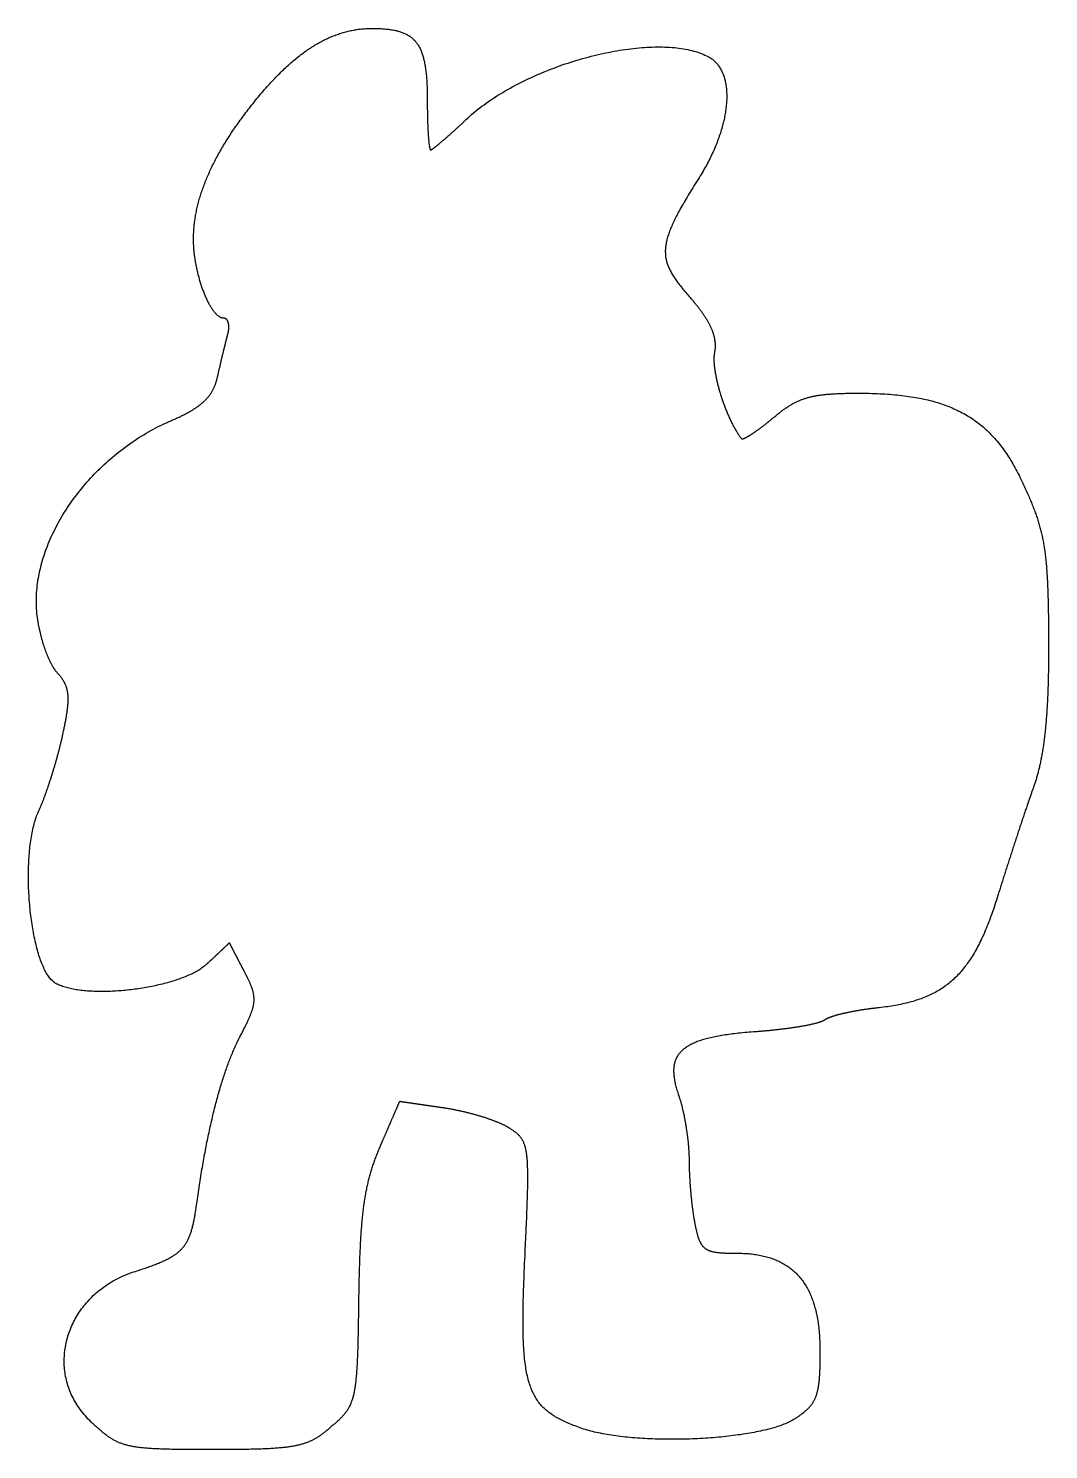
# Model space of a CAD drawing. Extents: x 116.1 to 154.6, y 104.4 to 158.
import ezdxf

# ---------------------------------------------------------------- set-up
doc = ezdxf.new("R2010")
doc.units = 0
doc.layers.get('0').update_dxf_attribs({"linetype": 'CONTINUOUS'})

msp = doc.modelspace()

# ---------------------------------------------------------------- linework, layer by layer
at = {"color": 7}
msp.add_lwpolyline([(118.495, 105.384), (118.495, 105.384)], close=True, dxfattribs=at)
msp.add_polyline3d([(117.148, 121.945, 0), (117.118, 121.963, 0), (117.088, 121.983, 0), (117.059, 122.005, 0), (117.029, 122.03, 0), (117.001, 122.057, 0), (116.972, 122.086, 0), (116.944, 122.117, 0), (116.916, 122.151, 0), (116.889, 122.186, 0), (116.862, 122.224, 0), (116.836, 122.264, 0), (116.809, 122.305, 0), (116.784, 122.349, 0), (116.758, 122.394, 0), (116.734, 122.442, 0), (116.709, 122.491, 0), (116.685, 122.542, 0), (116.661, 122.595, 0), (116.638, 122.649, 0), (116.615, 122.705, 0), (116.593, 122.762, 0), (116.571, 122.822, 0), (116.55, 122.882, 0), (116.529, 122.944, 0), (116.508, 123.008, 0), (116.488, 123.072, 0), (116.469, 123.139, 0), (116.45, 123.206, 0), (116.431, 123.275, 0), (116.413, 123.345, 0), (116.395, 123.416, 0), (116.378, 123.488, 0), (116.361, 123.561, 0), (116.345, 123.635, 0), (116.329, 123.711, 0), (116.314, 123.787, 0), (116.299, 123.864, 0), (116.285, 123.942, 0), (116.271, 124.02, 0), (116.258, 124.1, 0), (116.246, 124.18, 0), (116.233, 124.261, 0), (116.222, 124.343, 0), (116.211, 124.425, 0), (116.2, 124.507, 0), (116.19, 124.59, 0), (116.181, 124.674, 0), (116.172, 124.758, 0), (116.164, 124.843, 0), (116.156, 124.927, 0), (116.149, 125.012, 0), (116.143, 125.098, 0), (116.137, 125.183, 0), (116.131, 125.269, 0), (116.126, 125.354, 0), (116.122, 125.44, 0), (116.118, 125.526, 0), (116.115, 125.612, 0), (116.113, 125.698, 0), (116.111, 125.783, 0), (116.11, 125.869, 0), (116.109, 125.954, 0), (116.109, 126.039, 0), (116.11, 126.124, 0), (116.111, 126.208, 0), (116.113, 126.293, 0), (116.116, 126.376, 0), (116.119, 126.459, 0), (116.123, 126.542, 0), (116.127, 126.624, 0), (116.132, 126.706, 0), (116.138, 126.787, 0), (116.145, 126.867, 0), (116.152, 126.947, 0), (116.16, 127.026, 0), (116.168, 127.104, 0), (116.177, 127.181, 0), (116.187, 127.258, 0), (116.198, 127.333, 0), (116.209, 127.408, 0), (116.221, 127.481, 0), (116.233, 127.553, 0), (116.247, 127.625, 0), (116.261, 127.695, 0), (116.276, 127.764, 0), (116.291, 127.831, 0), (116.307, 127.898, 0), (116.324, 127.963, 0), (116.342, 128.027, 0), (116.36, 128.089, 0), (116.379, 128.15, 0), (116.399, 128.209, 0), (116.42, 128.267, 0), (116.441, 128.324, 0), (116.464, 128.378, 0), (116.486, 128.431, 0), (116.504, 128.47, 0), (116.513, 128.49, 0), (116.522, 128.51, 0), (116.531, 128.53, 0), (116.541, 128.551, 0), (116.55, 128.572, 0), (116.559, 128.593, 0), (116.569, 128.615, 0), (116.578, 128.638, 0), (116.588, 128.66, 0), (116.597, 128.683, 0), (116.607, 128.707, 0), (116.616, 128.731, 0), (116.626, 128.755, 0), (116.636, 128.779, 0), (116.646, 128.804, 0), (116.655, 128.829, 0), (116.665, 128.854, 0), (116.675, 128.88, 0), (116.685, 128.906, 0), (116.695, 128.933, 0), (116.705, 128.959, 0), (116.715, 128.986, 0), (116.725, 129.013, 0), (116.736, 129.041, 0), (116.746, 129.068, 0), (116.756, 129.096, 0), (116.766, 129.125, 0), (116.776, 129.153, 0), (116.786, 129.182, 0), (116.797, 129.211, 0), (116.807, 129.24, 0), (116.817, 129.269, 0), (116.827, 129.299, 0), (116.838, 129.329, 0), (116.848, 129.359, 0), (116.858, 129.389, 0), (116.869, 129.419, 0), (116.879, 129.45, 0), (116.889, 129.481, 0), (116.899, 129.511, 0), (116.91, 129.542, 0), (116.92, 129.574, 0), (116.93, 129.605, 0), (116.94, 129.637, 0), (116.95, 129.668, 0), (116.961, 129.7, 0), (116.971, 129.732, 0), (116.981, 129.764, 0), (116.991, 129.796, 0), (117.001, 129.828, 0), (117.011, 129.86, 0), (117.021, 129.893, 0), (117.031, 129.925, 0), (117.041, 129.958, 0), (117.051, 129.99, 0), (117.061, 130.023, 0), (117.071, 130.055, 0), (117.08, 130.088, 0), (117.09, 130.121, 0), (117.1, 130.154, 0), (117.109, 130.187, 0), (117.119, 130.219, 0), (117.129, 130.252, 0), (117.138, 130.285, 0), (117.147, 130.318, 0), (117.157, 130.351, 0), (117.166, 130.384, 0), (117.175, 130.417, 0), (117.184, 130.449, 0), (117.194, 130.482, 0), (117.203, 130.515, 0), (117.211, 130.548, 0), (117.22, 130.58, 0), (117.229, 130.613, 0), (117.238, 130.645, 0), (117.246, 130.678, 0), (117.255, 130.71, 0), (117.263, 130.742, 0), (117.272, 130.775, 0), (117.28, 130.807, 0), (117.288, 130.839, 0), (117.296, 130.87, 0), (117.304, 130.902, 0), (117.312, 130.934, 0), (117.32, 130.965, 0), (117.328, 130.997, 0), (117.335, 131.028, 0), (117.343, 131.059, 0), (117.35, 131.09, 0), (117.357, 131.12, 0), (117.364, 131.151, 0), (117.371, 131.181, 0), (117.378, 131.211, 0), (117.385, 131.241, 0), (117.392, 131.271, 0), (117.398, 131.301, 0), (117.407, 131.342, 0), (117.417, 131.387, 0), (117.426, 131.431, 0), (117.436, 131.474, 0), (117.444, 131.516, 0), (117.453, 131.558, 0), (117.462, 131.599, 0), (117.47, 131.64, 0), (117.478, 131.679, 0), (117.486, 131.719, 0), (117.493, 131.757, 0), (117.501, 131.795, 0), (117.508, 131.832, 0), (117.515, 131.869, 0), (117.521, 131.905, 0), (117.528, 131.941, 0), (117.534, 131.976, 0), (117.54, 132.01, 0), (117.545, 132.044, 0), (117.551, 132.077, 0), (117.556, 132.11, 0), (117.561, 132.142, 0), (117.566, 132.174, 0), (117.57, 132.205, 0), (117.574, 132.236, 0), (117.578, 132.266, 0), (117.582, 132.296, 0), (117.586, 132.325, 0), (117.589, 132.354, 0), (117.592, 132.382, 0), (117.595, 132.41, 0), (117.597, 132.437, 0), (117.599, 132.464, 0), (117.601, 132.491, 0), (117.603, 132.517, 0), (117.605, 132.543, 0), (117.606, 132.568, 0), (117.607, 132.593, 0), (117.608, 132.618, 0), (117.608, 132.642, 0), (117.608, 132.666, 0), (117.608, 132.689, 0), (117.608, 132.712, 0), (117.608, 132.735, 0), (117.607, 132.757, 0), (117.606, 132.779, 0), (117.604, 132.801, 0), (117.603, 132.823, 0), (117.601, 132.844, 0), (117.599, 132.865, 0), (117.597, 132.885, 0), (117.594, 132.906, 0), (117.591, 132.926, 0), (117.588, 132.945, 0), (117.584, 132.965, 0), (117.581, 132.984, 0), (117.577, 133.003, 0), (117.573, 133.022, 0), (117.568, 133.041, 0), (117.563, 133.059, 0), (117.558, 133.078, 0), (117.553, 133.096, 0), (117.547, 133.114, 0), (117.542, 133.131, 0), (117.536, 133.149, 0), (117.529, 133.166, 0), (117.522, 133.184, 0), (117.516, 133.201, 0), (117.508, 133.218, 0), (117.501, 133.235, 0), (117.493, 133.251, 0), (117.485, 133.268, 0), (117.477, 133.285, 0), (117.468, 133.301, 0), (117.459, 133.318, 0), (117.45, 133.334, 0), (117.44, 133.35, 0), (117.431, 133.366, 0), (117.421, 133.383, 0), (117.41, 133.399, 0), (117.4, 133.415, 0), (117.389, 133.431, 0), (117.378, 133.447, 0), (117.366, 133.463, 0), (117.355, 133.479, 0), (117.343, 133.496, 0), (117.33, 133.512, 0), (117.318, 133.528, 0), (117.305, 133.544, 0), (117.292, 133.561, 0), (117.278, 133.577, 0), (117.264, 133.593, 0), (117.25, 133.61, 0), (117.236, 133.627, 0), (117.221, 133.643, 0), (117.206, 133.66, 0), (117.192, 133.676, 0), (117.182, 133.687, 0), (117.172, 133.699, 0), (117.162, 133.711, 0), (117.152, 133.723, 0), (117.142, 133.736, 0), (117.132, 133.749, 0), (117.122, 133.763, 0), (117.112, 133.777, 0), (117.102, 133.791, 0), (117.092, 133.806, 0), (117.082, 133.821, 0), (117.072, 133.836, 0), (117.062, 133.852, 0), (117.052, 133.868, 0), (117.042, 133.885, 0), (117.032, 133.901, 0), (117.022, 133.918, 0), (117.012, 133.936, 0), (117.002, 133.953, 0), (116.993, 133.971, 0), (116.983, 133.99, 0), (116.973, 134.008, 0), (116.963, 134.027, 0), (116.953, 134.046, 0), (116.944, 134.066, 0), (116.934, 134.085, 0), (116.924, 134.105, 0), (116.915, 134.125, 0), (116.905, 134.146, 0), (116.896, 134.167, 0), (116.886, 134.188, 0), (116.877, 134.209, 0), (116.867, 134.23, 0), (116.858, 134.252, 0), (116.848, 134.274, 0), (116.839, 134.296, 0), (116.83, 134.319, 0), (116.821, 134.341, 0), (116.812, 134.364, 0), (116.802, 134.387, 0), (116.793, 134.41, 0), (116.784, 134.434, 0), (116.776, 134.457, 0), (116.767, 134.481, 0), (116.758, 134.505, 0), (116.749, 134.529, 0), (116.741, 134.554, 0), (116.732, 134.578, 0), (116.724, 134.603, 0), (116.715, 134.628, 0), (116.707, 134.652, 0), (116.699, 134.678, 0), (116.69, 134.703, 0), (116.682, 134.728, 0), (116.674, 134.754, 0), (116.666, 134.779, 0), (116.658, 134.805, 0), (116.651, 134.831, 0), (116.643, 134.857, 0), (116.635, 134.883, 0), (116.628, 134.909, 0), (116.621, 134.935, 0), (116.613, 134.962, 0), (116.606, 134.988, 0), (116.599, 135.014, 0), (116.592, 135.041, 0), (116.585, 135.068, 0), (116.578, 135.094, 0), (116.572, 135.121, 0), (116.565, 135.148, 0), (116.559, 135.175, 0), (116.552, 135.202, 0), (116.546, 135.229, 0), (116.54, 135.256, 0), (116.534, 135.283, 0), (116.528, 135.31, 0), (116.522, 135.337, 0), (116.517, 135.364, 0), (116.511, 135.391, 0), (116.506, 135.418, 0), (116.501, 135.445, 0), (116.495, 135.472, 0), (116.49, 135.499, 0), (116.486, 135.526, 0), (116.481, 135.553, 0), (116.476, 135.58, 0), (116.472, 135.607, 0), (116.468, 135.634, 0), (116.463, 135.66, 0), (116.459, 135.687, 0), (116.456, 135.714, 0), (116.452, 135.741, 0), (116.448, 135.767, 0), (116.445, 135.794, 0), (116.442, 135.82, 0), (116.438, 135.846, 0), (116.432, 135.906, 0), (116.424, 135.991, 0), (116.418, 136.077, 0), (116.413, 136.163, 0), (116.41, 136.249, 0), (116.409, 136.335, 0), (116.409, 136.422, 0), (116.411, 136.509, 0), (116.414, 136.596, 0), (116.419, 136.683, 0), (116.426, 136.77, 0), (116.434, 136.858, 0), (116.443, 136.946, 0), (116.454, 137.033, 0), (116.466, 137.121, 0), (116.48, 137.209, 0), (116.496, 137.298, 0), (116.512, 137.386, 0), (116.531, 137.474, 0), (116.55, 137.562, 0), (116.572, 137.651, 0), (116.594, 137.739, 0), (116.618, 137.827, 0), (116.643, 137.916, 0), (116.67, 138.004, 0), (116.698, 138.092, 0), (116.728, 138.18, 0), (116.758, 138.268, 0), (116.79, 138.356, 0), (116.824, 138.444, 0), (116.859, 138.531, 0), (116.895, 138.619, 0), (116.932, 138.706, 0), (116.97, 138.793, 0), (117.01, 138.88, 0), (117.051, 138.967, 0), (117.094, 139.053, 0), (117.137, 139.139, 0), (117.182, 139.225, 0), (117.228, 139.311, 0), (117.275, 139.396, 0), (117.324, 139.481, 0), (117.373, 139.565, 0), (117.424, 139.65, 0), (117.476, 139.734, 0), (117.529, 139.817, 0), (117.583, 139.9, 0), (117.639, 139.983, 0), (117.695, 140.065, 0), (117.753, 140.147, 0), (117.811, 140.228, 0), (117.871, 140.309, 0), (117.932, 140.389, 0), (117.993, 140.469, 0), (118.056, 140.548, 0), (118.12, 140.627, 0), (118.185, 140.705, 0), (118.251, 140.783, 0), (118.318, 140.86, 0), (118.385, 140.936, 0), (118.454, 141.012, 0), (118.524, 141.087, 0), (118.595, 141.161, 0), (118.667, 141.235, 0), (118.739, 141.308, 0), (118.813, 141.38, 0), (118.887, 141.452, 0), (118.962, 141.523, 0), (119.039, 141.593, 0), (119.116, 141.662, 0), (119.194, 141.73, 0), (119.273, 141.798, 0), (119.352, 141.865, 0), (119.433, 141.931, 0), (119.514, 141.996, 0), (119.596, 142.06, 0), (119.679, 142.124, 0), (119.763, 142.186, 0), (119.847, 142.248, 0), (119.932, 142.308, 0), (120.018, 142.368, 0), (120.105, 142.427, 0), (120.192, 142.484, 0), (120.28, 142.541, 0), (120.369, 142.597, 0), (120.459, 142.651, 0), (120.549, 142.705, 0), (120.64, 142.757, 0), (120.731, 142.809, 0), (120.824, 142.859, 0), (120.917, 142.908, 0), (121.01, 142.956, 0), (121.104, 143.003, 0), (121.199, 143.049, 0), (121.294, 143.093, 0), (121.39, 143.137, 0), (121.486, 143.179, 0), (121.524, 143.195, 0), (121.559, 143.21, 0), (121.594, 143.226, 0), (121.628, 143.241, 0), (121.661, 143.256, 0), (121.695, 143.271, 0), (121.727, 143.286, 0), (121.76, 143.301, 0), (121.792, 143.316, 0), (121.823, 143.331, 0), (121.854, 143.346, 0), (121.885, 143.36, 0), (121.915, 143.375, 0), (121.945, 143.39, 0), (121.974, 143.405, 0), (122.003, 143.42, 0), (122.032, 143.435, 0), (122.06, 143.449, 0), (122.087, 143.464, 0), (122.115, 143.479, 0), (122.142, 143.494, 0), (122.168, 143.509, 0), (122.194, 143.523, 0), (122.22, 143.538, 0), (122.246, 143.553, 0), (122.271, 143.568, 0), (122.295, 143.583, 0), (122.319, 143.598, 0), (122.343, 143.613, 0), (122.367, 143.628, 0), (122.39, 143.642, 0), (122.413, 143.657, 0), (122.435, 143.673, 0), (122.457, 143.688, 0), (122.479, 143.703, 0), (122.5, 143.718, 0), (122.521, 143.733, 0), (122.541, 143.748, 0), (122.562, 143.764, 0), (122.582, 143.779, 0), (122.601, 143.794, 0), (122.62, 143.81, 0), (122.639, 143.825, 0), (122.658, 143.841, 0), (122.676, 143.857, 0), (122.694, 143.872, 0), (122.712, 143.888, 0), (122.729, 143.904, 0), (122.746, 143.92, 0), (122.763, 143.936, 0), (122.779, 143.952, 0), (122.795, 143.969, 0), (122.811, 143.985, 0), (122.826, 144.001, 0), (122.841, 144.018, 0), (122.856, 144.034, 0), (122.871, 144.051, 0), (122.885, 144.068, 0), (122.899, 144.085, 0), (122.912, 144.102, 0), (122.926, 144.119, 0), (122.939, 144.136, 0), (122.952, 144.154, 0), (122.964, 144.171, 0), (122.977, 144.189, 0), (122.989, 144.206, 0), (123, 144.224, 0), (123.012, 144.242, 0), (123.023, 144.26, 0), (123.034, 144.279, 0), (123.045, 144.297, 0), (123.055, 144.316, 0), (123.065, 144.334, 0), (123.075, 144.353, 0), (123.085, 144.372, 0), (123.095, 144.391, 0), (123.104, 144.41, 0), (123.113, 144.43, 0), (123.122, 144.449, 0), (123.13, 144.469, 0), (123.139, 144.489, 0), (123.147, 144.509, 0), (123.155, 144.53, 0), (123.162, 144.55, 0), (123.17, 144.571, 0), (123.177, 144.591, 0), (123.184, 144.612, 0), (123.191, 144.634, 0), (123.198, 144.655, 0), (123.204, 144.676, 0), (123.21, 144.698, 0), (123.217, 144.72, 0), (123.222, 144.742, 0), (123.228, 144.765, 0), (123.234, 144.787, 0), (123.239, 144.81, 0), (123.244, 144.831, 0), (123.247, 144.848, 0), (123.251, 144.865, 0), (123.255, 144.882, 0), (123.259, 144.899, 0), (123.263, 144.917, 0), (123.267, 144.934, 0), (123.271, 144.952, 0), (123.275, 144.969, 0), (123.279, 144.987, 0), (123.283, 145.005, 0), (123.287, 145.023, 0), (123.291, 145.041, 0), (123.295, 145.059, 0), (123.299, 145.077, 0), (123.304, 145.095, 0), (123.308, 145.113, 0), (123.312, 145.131, 0), (123.316, 145.15, 0), (123.32, 145.168, 0), (123.325, 145.187, 0), (123.329, 145.205, 0), (123.333, 145.223, 0), (123.338, 145.242, 0), (123.342, 145.261, 0), (123.346, 145.279, 0), (123.351, 145.298, 0), (123.355, 145.316, 0), (123.359, 145.335, 0), (123.364, 145.354, 0), (123.368, 145.372, 0), (123.372, 145.391, 0), (123.377, 145.409, 0), (123.381, 145.428, 0), (123.386, 145.447, 0), (123.39, 145.465, 0), (123.394, 145.484, 0), (123.399, 145.502, 0), (123.403, 145.521, 0), (123.408, 145.54, 0), (123.412, 145.558, 0), (123.416, 145.576, 0), (123.421, 145.595, 0), (123.425, 145.613, 0), (123.43, 145.632, 0), (123.434, 145.65, 0), (123.438, 145.668, 0), (123.443, 145.686, 0), (123.447, 145.704, 0), (123.452, 145.722, 0), (123.456, 145.74, 0), (123.46, 145.758, 0), (123.465, 145.776, 0), (123.469, 145.794, 0), (123.473, 145.811, 0), (123.477, 145.829, 0), (123.482, 145.846, 0), (123.486, 145.864, 0), (123.49, 145.881, 0), (123.494, 145.898, 0), (123.499, 145.915, 0), (123.503, 145.932, 0), (123.507, 145.949, 0), (123.511, 145.966, 0), (123.515, 145.982, 0), (123.519, 145.999, 0), (123.523, 146.015, 0), (123.527, 146.031, 0), (123.531, 146.047, 0), (123.535, 146.063, 0), (123.539, 146.079, 0), (123.543, 146.095, 0), (123.547, 146.11, 0), (123.551, 146.126, 0), (123.555, 146.141, 0), (123.559, 146.156, 0), (123.562, 146.171, 0), (123.566, 146.185, 0), (123.57, 146.2, 0), (123.573, 146.214, 0), (123.577, 146.228, 0), (123.581, 146.242, 0), (123.584, 146.256, 0), (123.588, 146.27, 0), (123.591, 146.283, 0), (123.595, 146.296, 0), (123.598, 146.309, 0), (123.601, 146.322, 0), (123.605, 146.334, 0), (123.608, 146.347, 0), (123.611, 146.359, 0), (123.614, 146.371, 0), (123.617, 146.382, 0), (123.62, 146.394, 0), (123.623, 146.405, 0), (123.626, 146.416, 0), (123.629, 146.427, 0), (123.632, 146.437, 0), (123.635, 146.448, 0), (123.637, 146.458, 0), (123.64, 146.469, 0), (123.642, 146.479, 0), (123.645, 146.489, 0), (123.647, 146.5, 0), (123.649, 146.51, 0), (123.651, 146.52, 0), (123.653, 146.53, 0), (123.655, 146.54, 0), (123.656, 146.55, 0), (123.658, 146.56, 0), (123.66, 146.57, 0), (123.661, 146.58, 0), (123.662, 146.59, 0), (123.664, 146.599, 0), (123.665, 146.609, 0), (123.666, 146.619, 0), (123.667, 146.628, 0), (123.668, 146.638, 0), (123.668, 146.647, 0), (123.669, 146.656, 0), (123.669, 146.665, 0), (123.67, 146.675, 0), (123.67, 146.684, 0), (123.671, 146.693, 0), (123.671, 146.702, 0), (123.671, 146.71, 0), (123.671, 146.719, 0), (123.671, 146.728, 0), (123.67, 146.737, 0), (123.67, 146.745, 0), (123.67, 146.753, 0), (123.669, 146.762, 0), (123.669, 146.77, 0), (123.668, 146.778, 0), (123.667, 146.786, 0), (123.667, 146.794, 0), (123.666, 146.802, 0), (123.665, 146.81, 0), (123.664, 146.818, 0), (123.662, 146.825, 0), (123.661, 146.833, 0), (123.66, 146.84, 0), (123.658, 146.847, 0), (123.657, 146.854, 0), (123.655, 146.862, 0), (123.653, 146.869, 0), (123.652, 146.875, 0), (123.65, 146.882, 0), (123.648, 146.889, 0), (123.646, 146.895, 0), (123.644, 146.902, 0), (123.641, 146.908, 0), (123.639, 146.914, 0), (123.637, 146.92, 0), (123.634, 146.926, 0), (123.632, 146.932, 0), (123.629, 146.937, 0), (123.626, 146.943, 0), (123.623, 146.948, 0), (123.621, 146.954, 0), (123.618, 146.959, 0), (123.615, 146.964, 0), (123.611, 146.969, 0), (123.608, 146.974, 0), (123.605, 146.978, 0), (123.602, 146.983, 0), (123.598, 146.987, 0), (123.595, 146.991, 0), (123.591, 146.995, 0), (123.587, 146.999, 0), (123.584, 147.003, 0), (123.58, 147.007, 0), (123.576, 147.01, 0), (123.572, 147.013, 0), (123.568, 147.017, 0), (123.564, 147.02, 0), (123.559, 147.023, 0), (123.555, 147.025, 0), (123.551, 147.028, 0), (123.546, 147.03, 0), (123.542, 147.033, 0), (123.537, 147.035, 0), (123.533, 147.037, 0), (123.528, 147.038, 0), (123.523, 147.04, 0), (123.518, 147.041, 0), (123.513, 147.043, 0), (123.508, 147.044, 0), (123.503, 147.045, 0), (123.498, 147.045, 0), (123.493, 147.046, 0), (123.487, 147.047, 0), (123.482, 147.047, 0), (123.475, 147.047, 0), (123.46, 147.048, 0), (123.444, 147.049, 0), (123.428, 147.052, 0), (123.413, 147.056, 0), (123.397, 147.061, 0), (123.381, 147.067, 0), (123.365, 147.073, 0), (123.349, 147.081, 0), (123.333, 147.09, 0), (123.317, 147.1, 0), (123.301, 147.11, 0), (123.284, 147.122, 0), (123.268, 147.134, 0), (123.252, 147.148, 0), (123.236, 147.162, 0), (123.22, 147.177, 0), (123.203, 147.193, 0), (123.187, 147.21, 0), (123.171, 147.228, 0), (123.154, 147.246, 0), (123.138, 147.266, 0), (123.122, 147.286, 0), (123.106, 147.306, 0), (123.09, 147.328, 0), (123.073, 147.35, 0), (123.057, 147.374, 0), (123.041, 147.397, 0), (123.025, 147.422, 0), (123.009, 147.447, 0), (122.993, 147.473, 0), (122.978, 147.5, 0), (122.962, 147.527, 0), (122.946, 147.555, 0), (122.931, 147.583, 0), (122.915, 147.612, 0), (122.9, 147.642, 0), (122.884, 147.672, 0), (122.869, 147.703, 0), (122.854, 147.734, 0), (122.839, 147.766, 0), (122.824, 147.799, 0), (122.809, 147.832, 0), (122.795, 147.865, 0), (122.78, 147.899, 0), (122.766, 147.933, 0), (122.752, 147.968, 0), (122.737, 148.004, 0), (122.724, 148.039, 0), (122.71, 148.076, 0), (122.696, 148.112, 0), (122.683, 148.149, 0), (122.67, 148.187, 0), (122.656, 148.224, 0), (122.644, 148.262, 0), (122.631, 148.301, 0), (122.618, 148.34, 0), (122.606, 148.379, 0), (122.594, 148.418, 0), (122.582, 148.458, 0), (122.57, 148.498, 0), (122.559, 148.538, 0), (122.548, 148.578, 0), (122.537, 148.619, 0), (122.526, 148.66, 0), (122.516, 148.701, 0), (122.505, 148.742, 0), (122.495, 148.783, 0), (122.486, 148.825, 0), (122.476, 148.867, 0), (122.467, 148.909, 0), (122.458, 148.951, 0), (122.449, 148.993, 0), (122.441, 149.035, 0), (122.433, 149.077, 0), (122.425, 149.12, 0), (122.417, 149.162, 0), (122.41, 149.204, 0), (122.403, 149.247, 0), (122.397, 149.289, 0), (122.391, 149.332, 0), (122.385, 149.374, 0), (122.379, 149.417, 0), (122.374, 149.459, 0), (122.369, 149.501, 0), (122.364, 149.544, 0), (122.36, 149.586, 0), (122.356, 149.628, 0), (122.353, 149.67, 0), (122.35, 149.712, 0), (122.347, 149.753, 0), (122.345, 149.795, 0), (122.343, 149.836, 0), (122.341, 149.878, 0), (122.34, 149.919, 0), (122.339, 149.959, 0), (122.339, 150, 0), (122.339, 150.044, 0), (122.339, 150.092, 0), (122.34, 150.141, 0), (122.342, 150.189, 0), (122.343, 150.237, 0), (122.346, 150.286, 0), (122.349, 150.334, 0), (122.352, 150.383, 0), (122.355, 150.431, 0), (122.36, 150.48, 0), (122.364, 150.529, 0), (122.369, 150.578, 0), (122.375, 150.626, 0), (122.381, 150.676, 0), (122.388, 150.725, 0), (122.395, 150.774, 0), (122.402, 150.823, 0), (122.41, 150.872, 0), (122.418, 150.922, 0), (122.427, 150.971, 0), (122.437, 151.021, 0), (122.446, 151.071, 0), (122.457, 151.121, 0), (122.467, 151.17, 0), (122.479, 151.22, 0), (122.49, 151.27, 0), (122.502, 151.321, 0), (122.515, 151.371, 0), (122.528, 151.421, 0), (122.542, 151.472, 0), (122.556, 151.522, 0), (122.57, 151.573, 0), (122.585, 151.623, 0), (122.601, 151.674, 0), (122.617, 151.725, 0), (122.633, 151.776, 0), (122.65, 151.827, 0), (122.667, 151.878, 0), (122.685, 151.93, 0), (122.703, 151.981, 0), (122.722, 152.032, 0), (122.741, 152.084, 0), (122.761, 152.136, 0), (122.781, 152.187, 0), (122.802, 152.239, 0), (122.823, 152.291, 0), (122.844, 152.343, 0), (122.867, 152.395, 0), (122.889, 152.448, 0), (122.912, 152.5, 0), (122.936, 152.553, 0), (122.96, 152.605, 0), (122.984, 152.658, 0), (123.009, 152.711, 0), (123.034, 152.764, 0), (123.06, 152.817, 0), (123.087, 152.87, 0), (123.114, 152.923, 0), (123.141, 152.976, 0), (123.169, 153.03, 0), (123.197, 153.084, 0), (123.226, 153.137, 0), (123.255, 153.191, 0), (123.285, 153.245, 0), (123.315, 153.299, 0), (123.346, 153.353, 0), (123.377, 153.407, 0), (123.409, 153.462, 0), (123.441, 153.516, 0), (123.473, 153.571, 0), (123.506, 153.626, 0), (123.54, 153.681, 0), (123.574, 153.736, 0), (123.609, 153.791, 0), (123.644, 153.846, 0), (123.679, 153.901, 0), (123.715, 153.957, 0), (123.752, 154.012, 0), (123.789, 154.068, 0), (123.826, 154.124, 0), (123.864, 154.18, 0), (123.902, 154.236, 0), (123.941, 154.292, 0), (123.981, 154.348, 0), (124.021, 154.405, 0), (124.061, 154.461, 0), (124.102, 154.518, 0), (124.143, 154.575, 0), (124.185, 154.632, 0), (124.227, 154.689, 0), (124.27, 154.746, 0), (124.313, 154.804, 0), (124.357, 154.861, 0), (124.402, 154.919, 0), (124.446, 154.977, 0), (124.492, 155.034, 0), (124.537, 155.093, 0), (124.586, 155.154, 0), (124.635, 155.214, 0), (124.683, 155.275, 0), (124.732, 155.334, 0), (124.78, 155.393, 0), (124.829, 155.451, 0), (124.877, 155.508, 0), (124.925, 155.564, 0), (124.973, 155.62, 0), (125.021, 155.675, 0), (125.069, 155.73, 0), (125.117, 155.784, 0), (125.164, 155.837, 0), (125.212, 155.889, 0), (125.259, 155.941, 0), (125.307, 155.992, 0), (125.354, 156.042, 0), (125.401, 156.092, 0), (125.448, 156.141, 0), (125.495, 156.189, 0), (125.543, 156.237, 0), (125.589, 156.284, 0), (125.636, 156.33, 0), (125.683, 156.376, 0), (125.73, 156.421, 0), (125.777, 156.465, 0), (125.823, 156.509, 0), (125.87, 156.552, 0), (125.916, 156.594, 0), (125.963, 156.636, 0), (126.009, 156.677, 0), (126.056, 156.717, 0), (126.102, 156.756, 0), (126.148, 156.795, 0), (126.195, 156.834, 0), (126.241, 156.871, 0), (126.287, 156.908, 0), (126.333, 156.945, 0), (126.379, 156.98, 0), (126.425, 157.015, 0), (126.472, 157.05, 0), (126.518, 157.083, 0), (126.564, 157.117, 0), (126.61, 157.149, 0), (126.656, 157.181, 0), (126.702, 157.212, 0), (126.747, 157.242, 0), (126.793, 157.272, 0), (126.839, 157.302, 0), (126.885, 157.33, 0), (126.931, 157.358, 0), (126.977, 157.385, 0), (127.023, 157.412, 0), (127.069, 157.438, 0), (127.115, 157.464, 0), (127.161, 157.488, 0), (127.207, 157.513, 0), (127.253, 157.536, 0), (127.298, 157.559, 0), (127.344, 157.581, 0), (127.39, 157.603, 0), (127.436, 157.624, 0), (127.482, 157.645, 0), (127.528, 157.664, 0), (127.574, 157.684, 0), (127.621, 157.702, 0), (127.667, 157.72, 0), (127.713, 157.737, 0), (127.759, 157.754, 0), (127.805, 157.77, 0), (127.851, 157.786, 0), (127.898, 157.801, 0), (127.944, 157.815, 0), (127.99, 157.829, 0), (128.037, 157.842, 0), (128.083, 157.854, 0), (128.13, 157.866, 0), (128.176, 157.878, 0), (128.223, 157.888, 0), (128.27, 157.898, 0), (128.316, 157.908, 0), (128.363, 157.917, 0), (128.41, 157.925, 0), (128.457, 157.933, 0), (128.504, 157.94, 0), (128.551, 157.947, 0), (128.598, 157.953, 0), (128.645, 157.958, 0), (128.693, 157.963, 0), (128.74, 157.967, 0), (128.788, 157.971, 0), (128.835, 157.974, 0), (128.883, 157.976, 0), (128.93, 157.978, 0), (128.978, 157.98, 0), (129.026, 157.98, 0), (129.076, 157.981, 0), (129.128, 157.98, 0), (129.179, 157.98, 0), (129.229, 157.979, 0), (129.279, 157.978, 0), (129.328, 157.976, 0), (129.376, 157.974, 0), (129.423, 157.972, 0), (129.469, 157.969, 0), (129.515, 157.966, 0), (129.559, 157.962, 0), (129.604, 157.958, 0), (129.647, 157.954, 0), (129.689, 157.949, 0), (129.731, 157.944, 0), (129.772, 157.938, 0), (129.812, 157.932, 0), (129.852, 157.925, 0), (129.891, 157.918, 0), (129.929, 157.911, 0), (129.966, 157.903, 0), (130.003, 157.894, 0), (130.039, 157.885, 0), (130.074, 157.875, 0), (130.109, 157.865, 0), (130.143, 157.855, 0), (130.176, 157.844, 0), (130.208, 157.832, 0), (130.24, 157.82, 0), (130.271, 157.807, 0), (130.302, 157.794, 0), (130.332, 157.78, 0), (130.361, 157.765, 0), (130.389, 157.75, 0), (130.417, 157.734, 0), (130.445, 157.718, 0), (130.471, 157.701, 0), (130.498, 157.684, 0), (130.523, 157.666, 0), (130.548, 157.647, 0), (130.572, 157.628, 0), (130.596, 157.608, 0), (130.619, 157.587, 0), (130.641, 157.566, 0), (130.663, 157.544, 0), (130.685, 157.521, 0), (130.705, 157.498, 0), (130.726, 157.474, 0), (130.745, 157.449, 0), (130.764, 157.423, 0), (130.783, 157.397, 0), (130.801, 157.37, 0), (130.819, 157.343, 0), (130.836, 157.314, 0), (130.852, 157.285, 0), (130.868, 157.255, 0), (130.884, 157.225, 0), (130.899, 157.193, 0), (130.913, 157.161, 0), (130.927, 157.128, 0), (130.941, 157.094, 0), (130.954, 157.06, 0), (130.966, 157.024, 0), (130.978, 156.988, 0), (130.99, 156.951, 0), (131.001, 156.913, 0), (131.012, 156.875, 0), (131.022, 156.835, 0), (131.032, 156.795, 0), (131.042, 156.754, 0), (131.051, 156.712, 0), (131.059, 156.669, 0), (131.068, 156.625, 0), (131.075, 156.58, 0), (131.083, 156.534, 0), (131.09, 156.488, 0), (131.097, 156.44, 0), (131.103, 156.392, 0), (131.109, 156.342, 0), (131.114, 156.292, 0), (131.12, 156.241, 0), (131.124, 156.189, 0), (131.129, 156.136, 0), (131.133, 156.082, 0), (131.137, 156.027, 0), (131.14, 155.97, 0), (131.143, 155.913, 0), (131.146, 155.855, 0), (131.149, 155.796, 0), (131.151, 155.736, 0), (131.153, 155.675, 0), (131.154, 155.613, 0), (131.156, 155.55, 0), (131.157, 155.486, 0), (131.157, 155.42, 0), (131.158, 155.354, 0), (131.158, 155.287, 0), (131.158, 155.244, 0), (131.158, 155.212, 0), (131.158, 155.181, 0), (131.158, 155.149, 0), (131.158, 155.118, 0), (131.159, 155.086, 0), (131.159, 155.055, 0), (131.159, 155.024, 0), (131.159, 154.994, 0), (131.16, 154.963, 0), (131.16, 154.932, 0), (131.161, 154.902, 0), (131.161, 154.872, 0), (131.161, 154.842, 0), (131.162, 154.812, 0), (131.162, 154.783, 0), (131.163, 154.753, 0), (131.164, 154.724, 0), (131.164, 154.695, 0), (131.165, 154.666, 0), (131.166, 154.638, 0), (131.166, 154.609, 0), (131.167, 154.581, 0), (131.168, 154.553, 0), (131.169, 154.525, 0), (131.169, 154.498, 0), (131.17, 154.47, 0), (131.171, 154.443, 0), (131.172, 154.417, 0), (131.173, 154.39, 0), (131.174, 154.364, 0), (131.175, 154.338, 0), (131.176, 154.312, 0), (131.177, 154.286, 0), (131.178, 154.261, 0), (131.179, 154.236, 0), (131.18, 154.211, 0), (131.182, 154.187, 0), (131.183, 154.163, 0), (131.184, 154.139, 0), (131.185, 154.115, 0), (131.186, 154.092, 0), (131.188, 154.069, 0), (131.189, 154.046, 0), (131.19, 154.024, 0), (131.192, 154.002, 0), (131.193, 153.98, 0), (131.195, 153.959, 0), (131.196, 153.938, 0), (131.197, 153.917, 0), (131.199, 153.896, 0), (131.2, 153.876, 0), (131.202, 153.857, 0), (131.203, 153.837, 0), (131.205, 153.818, 0), (131.207, 153.8, 0), (131.208, 153.781, 0), (131.21, 153.763, 0), (131.211, 153.746, 0), (131.213, 153.729, 0), (131.215, 153.712, 0), (131.216, 153.695, 0), (131.218, 153.679, 0), (131.22, 153.664, 0), (131.222, 153.648, 0), (131.223, 153.634, 0), (131.225, 153.619, 0), (131.227, 153.605, 0), (131.229, 153.592, 0), (131.231, 153.578, 0), (131.233, 153.566, 0), (131.234, 153.553, 0), (131.236, 153.541, 0), (131.238, 153.53, 0), (131.24, 153.519, 0), (131.242, 153.508, 0), (131.244, 153.498, 0), (131.246, 153.489, 0), (131.248, 153.479, 0), (131.25, 153.471, 0), (131.252, 153.462, 0), (131.254, 153.454, 0), (131.256, 153.447, 0), (131.258, 153.44, 0), (131.26, 153.434, 0), (131.262, 153.428, 0), (131.264, 153.423, 0), (131.266, 153.418, 0), (131.268, 153.413, 0), (131.27, 153.409, 0), (131.272, 153.406, 0), (131.275, 153.403, 0), (131.277, 153.401, 0), (131.279, 153.399, 0), (131.281, 153.398, 0), (131.283, 153.397, 0), (131.285, 153.397, 0), (131.288, 153.397, 0), (131.29, 153.398, 0), (131.293, 153.398, 0), (131.297, 153.4, 0), (131.301, 153.401, 0), (131.305, 153.403, 0), (131.309, 153.405, 0), (131.314, 153.408, 0), (131.319, 153.41, 0), (131.324, 153.414, 0), (131.33, 153.417, 0), (131.336, 153.421, 0), (131.342, 153.425, 0), (131.349, 153.429, 0), (131.356, 153.434, 0), (131.363, 153.439, 0), (131.371, 153.444, 0), (131.379, 153.449, 0), (131.387, 153.455, 0), (131.395, 153.461, 0), (131.404, 153.468, 0), (131.413, 153.474, 0), (131.422, 153.481, 0), (131.432, 153.489, 0), (131.441, 153.496, 0), (131.452, 153.504, 0), (131.462, 153.512, 0), (131.473, 153.52, 0), (131.483, 153.529, 0), (131.495, 153.538, 0), (131.506, 153.547, 0), (131.518, 153.556, 0), (131.53, 153.566, 0), (131.542, 153.575, 0), (131.554, 153.585, 0), (131.567, 153.596, 0), (131.58, 153.606, 0), (131.593, 153.617, 0), (131.606, 153.628, 0), (131.62, 153.639, 0), (131.633, 153.651, 0), (131.647, 153.663, 0), (131.661, 153.674, 0), (131.676, 153.687, 0), (131.691, 153.699, 0), (131.705, 153.712, 0), (131.72, 153.724, 0), (131.736, 153.737, 0), (131.751, 153.751, 0), (131.767, 153.764, 0), (131.783, 153.778, 0), (131.799, 153.791, 0), (131.815, 153.805, 0), (131.831, 153.82, 0), (131.848, 153.834, 0), (131.864, 153.849, 0), (131.881, 153.863, 0), (131.898, 153.878, 0), (131.916, 153.894, 0), (131.933, 153.909, 0), (131.95, 153.924, 0), (131.968, 153.94, 0), (131.986, 153.956, 0), (132.004, 153.972, 0), (132.022, 153.988, 0), (132.041, 154.004, 0), (132.059, 154.021, 0), (132.078, 154.037, 0), (132.096, 154.054, 0), (132.115, 154.071, 0), (132.134, 154.088, 0), (132.153, 154.105, 0), (132.172, 154.123, 0), (132.192, 154.14, 0), (132.211, 154.158, 0), (132.231, 154.176, 0), (132.25, 154.194, 0), (132.27, 154.212, 0), (132.29, 154.23, 0), (132.31, 154.248, 0), (132.33, 154.267, 0), (132.35, 154.285, 0), (132.37, 154.304, 0), (132.391, 154.322, 0), (132.411, 154.341, 0), (132.432, 154.36, 0), (132.452, 154.379, 0), (132.473, 154.398, 0), (132.494, 154.418, 0), (132.514, 154.437, 0), (132.535, 154.457, 0), (132.556, 154.476, 0), (132.577, 154.496, 0), (132.598, 154.515, 0), (132.619, 154.535, 0), (132.64, 154.555, 0), (132.686, 154.598, 0), (132.757, 154.663, 0), (132.83, 154.728, 0), (132.905, 154.792, 0), (132.981, 154.855, 0), (133.059, 154.918, 0), (133.139, 154.981, 0), (133.22, 155.043, 0), (133.302, 155.104, 0), (133.386, 155.164, 0), (133.471, 155.224, 0), (133.557, 155.283, 0), (133.645, 155.342, 0), (133.734, 155.4, 0), (133.824, 155.457, 0), (133.916, 155.514, 0), (134.008, 155.569, 0), (134.102, 155.625, 0), (134.196, 155.679, 0), (134.292, 155.733, 0), (134.389, 155.786, 0), (134.486, 155.838, 0), (134.585, 155.889, 0), (134.684, 155.94, 0), (134.784, 155.99, 0), (134.885, 156.039, 0), (134.987, 156.087, 0), (135.089, 156.135, 0), (135.193, 156.181, 0), (135.296, 156.227, 0), (135.401, 156.272, 0), (135.506, 156.317, 0), (135.611, 156.36, 0), (135.717, 156.402, 0), (135.824, 156.444, 0), (135.931, 156.485, 0), (136.038, 156.525, 0), (136.146, 156.564, 0), (136.254, 156.602, 0), (136.362, 156.639, 0), (136.47, 156.675, 0), (136.579, 156.71, 0), (136.688, 156.744, 0), (136.797, 156.778, 0), (136.906, 156.81, 0), (137.015, 156.841, 0), (137.124, 156.872, 0), (137.233, 156.901, 0), (137.342, 156.929, 0), (137.451, 156.957, 0), (137.56, 156.983, 0), (137.668, 157.008, 0), (137.777, 157.033, 0), (137.885, 157.056, 0), (137.992, 157.078, 0), (138.1, 157.099, 0), (138.207, 157.119, 0), (138.314, 157.138, 0), (138.42, 157.156, 0), (138.526, 157.172, 0), (138.631, 157.188, 0), (138.736, 157.202, 0), (138.84, 157.215, 0), (138.943, 157.228, 0), (139.046, 157.238, 0), (139.148, 157.248, 0), (139.249, 157.257, 0), (139.35, 157.264, 0), (139.45, 157.27, 0), (139.549, 157.275, 0), (139.646, 157.279, 0), (139.744, 157.282, 0), (139.84, 157.283, 0), (139.935, 157.283, 0), (140.029, 157.282, 0), (140.122, 157.279, 0), (140.214, 157.275, 0), (140.304, 157.27, 0), (140.394, 157.264, 0), (140.482, 157.256, 0), (140.569, 157.247, 0), (140.655, 157.237, 0), (140.739, 157.225, 0), (140.822, 157.212, 0), (140.903, 157.198, 0), (140.984, 157.182, 0), (141.062, 157.165, 0), (141.139, 157.146, 0), (141.215, 157.127, 0), (141.289, 157.105, 0), (141.361, 157.083, 0), (141.431, 157.058, 0), (141.5, 157.033, 0), (141.567, 157.006, 0), (141.632, 156.977, 0), (141.696, 156.947, 0), (141.757, 156.916, 0), (141.793, 156.897, 0), (141.824, 156.878, 0), (141.855, 156.858, 0), (141.885, 156.838, 0), (141.914, 156.816, 0), (141.942, 156.794, 0), (141.969, 156.771, 0), (141.996, 156.747, 0), (142.022, 156.722, 0), (142.047, 156.696, 0), (142.072, 156.67, 0), (142.095, 156.642, 0), (142.118, 156.614, 0), (142.14, 156.585, 0), (142.162, 156.555, 0), (142.183, 156.524, 0), (142.202, 156.493, 0), (142.222, 156.46, 0), (142.24, 156.427, 0), (142.258, 156.394, 0), (142.275, 156.359, 0), (142.291, 156.324, 0), (142.306, 156.288, 0), (142.321, 156.251, 0), (142.335, 156.214, 0), (142.348, 156.176, 0), (142.36, 156.137, 0), (142.372, 156.097, 0), (142.383, 156.057, 0), (142.393, 156.017, 0), (142.402, 155.975, 0), (142.411, 155.933, 0), (142.419, 155.891, 0), (142.426, 155.847, 0), (142.432, 155.804, 0), (142.438, 155.759, 0), (142.443, 155.714, 0), (142.447, 155.669, 0), (142.451, 155.622, 0), (142.454, 155.576, 0), (142.456, 155.529, 0), (142.457, 155.481, 0), (142.457, 155.433, 0), (142.457, 155.384, 0), (142.456, 155.335, 0), (142.455, 155.285, 0), (142.452, 155.235, 0), (142.449, 155.184, 0), (142.445, 155.133, 0), (142.441, 155.081, 0), (142.435, 155.029, 0), (142.429, 154.977, 0), (142.422, 154.924, 0), (142.415, 154.871, 0), (142.407, 154.817, 0), (142.398, 154.763, 0), (142.388, 154.709, 0), (142.378, 154.654, 0), (142.367, 154.599, 0), (142.355, 154.544, 0), (142.342, 154.488, 0), (142.329, 154.432, 0), (142.315, 154.376, 0), (142.3, 154.319, 0), (142.285, 154.262, 0), (142.269, 154.205, 0), (142.252, 154.148, 0), (142.234, 154.09, 0), (142.216, 154.032, 0), (142.197, 153.974, 0), (142.177, 153.915, 0), (142.157, 153.857, 0), (142.135, 153.798, 0), (142.114, 153.739, 0), (142.091, 153.68, 0), (142.068, 153.62, 0), (142.044, 153.561, 0), (142.019, 153.501, 0), (141.994, 153.441, 0), (141.967, 153.381, 0), (141.941, 153.321, 0), (141.913, 153.261, 0), (141.885, 153.201, 0), (141.856, 153.141, 0), (141.826, 153.08, 0), (141.796, 153.02, 0), (141.765, 152.959, 0), (141.733, 152.899, 0), (141.701, 152.838, 0), (141.667, 152.777, 0), (141.634, 152.717, 0), (141.599, 152.656, 0), (141.564, 152.595, 0), (141.528, 152.535, 0), (141.491, 152.474, 0), (141.454, 152.413, 0), (141.413, 152.347, 0), (141.363, 152.269, 0), (141.314, 152.191, 0), (141.267, 152.115, 0), (141.22, 152.04, 0), (141.175, 151.966, 0), (141.13, 151.894, 0), (141.087, 151.822, 0), (141.044, 151.752, 0), (141.003, 151.684, 0), (140.962, 151.616, 0), (140.922, 151.549, 0), (140.884, 151.484, 0), (140.846, 151.42, 0), (140.81, 151.356, 0), (140.774, 151.294, 0), (140.74, 151.233, 0), (140.706, 151.173, 0), (140.674, 151.114, 0), (140.642, 151.056, 0), (140.611, 150.998, 0), (140.582, 150.942, 0), (140.553, 150.887, 0), (140.525, 150.832, 0), (140.499, 150.779, 0), (140.473, 150.726, 0), (140.448, 150.674, 0), (140.424, 150.623, 0), (140.401, 150.573, 0), (140.38, 150.523, 0), (140.359, 150.474, 0), (140.339, 150.426, 0), (140.32, 150.379, 0), (140.302, 150.332, 0), (140.285, 150.286, 0), (140.269, 150.241, 0), (140.254, 150.196, 0), (140.239, 150.152, 0), (140.226, 150.109, 0), (140.214, 150.066, 0), (140.203, 150.023, 0), (140.192, 149.981, 0), (140.183, 149.94, 0), (140.174, 149.899, 0), (140.167, 149.859, 0), (140.16, 149.819, 0), (140.154, 149.779, 0), (140.15, 149.74, 0), (140.146, 149.701, 0), (140.143, 149.663, 0), (140.141, 149.625, 0), (140.14, 149.587, 0), (140.14, 149.549, 0), (140.141, 149.512, 0), (140.143, 149.475, 0), (140.145, 149.439, 0), (140.149, 149.402, 0), (140.153, 149.366, 0), (140.159, 149.33, 0), (140.165, 149.294, 0), (140.173, 149.258, 0), (140.181, 149.222, 0), (140.19, 149.187, 0), (140.2, 149.151, 0), (140.211, 149.116, 0), (140.222, 149.08, 0), (140.235, 149.045, 0), (140.249, 149.009, 0), (140.263, 148.974, 0), (140.279, 148.938, 0), (140.295, 148.903, 0), (140.312, 148.867, 0), (140.33, 148.831, 0), (140.349, 148.795, 0), (140.369, 148.759, 0), (140.39, 148.723, 0), (140.412, 148.686, 0), (140.434, 148.65, 0), (140.457, 148.613, 0), (140.482, 148.575, 0), (140.507, 148.538, 0), (140.533, 148.5, 0), (140.56, 148.462, 0), (140.588, 148.424, 0), (140.616, 148.385, 0), (140.646, 148.346, 0), (140.676, 148.306, 0), (140.707, 148.266, 0), (140.74, 148.226, 0), (140.773, 148.185, 0), (140.806, 148.144, 0), (140.841, 148.102, 0), (140.877, 148.06, 0), (140.913, 148.017, 0), (140.95, 147.973, 0), (140.988, 147.929, 0), (141.027, 147.885, 0), (141.057, 147.851, 0), (141.081, 147.823, 0), (141.106, 147.795, 0), (141.129, 147.767, 0), (141.153, 147.74, 0), (141.176, 147.712, 0), (141.199, 147.685, 0), (141.221, 147.658, 0), (141.243, 147.631, 0), (141.265, 147.605, 0), (141.286, 147.578, 0), (141.307, 147.552, 0), (141.328, 147.526, 0), (141.349, 147.5, 0), (141.369, 147.474, 0), (141.389, 147.449, 0), (141.408, 147.423, 0), (141.427, 147.398, 0), (141.446, 147.373, 0), (141.464, 147.348, 0), (141.483, 147.323, 0), (141.5, 147.299, 0), (141.518, 147.274, 0), (141.535, 147.25, 0), (141.552, 147.226, 0), (141.569, 147.202, 0), (141.585, 147.178, 0), (141.601, 147.154, 0), (141.616, 147.13, 0), (141.632, 147.107, 0), (141.647, 147.084, 0), (141.661, 147.06, 0), (141.676, 147.037, 0), (141.69, 147.014, 0), (141.704, 146.991, 0), (141.717, 146.969, 0), (141.73, 146.946, 0), (141.743, 146.924, 0), (141.756, 146.901, 0), (141.768, 146.879, 0), (141.78, 146.857, 0), (141.791, 146.835, 0), (141.803, 146.813, 0), (141.814, 146.791, 0), (141.824, 146.769, 0), (141.835, 146.748, 0), (141.845, 146.726, 0), (141.855, 146.705, 0), (141.864, 146.684, 0), (141.874, 146.662, 0), (141.883, 146.641, 0), (141.891, 146.62, 0), (141.9, 146.599, 0), (141.908, 146.578, 0), (141.915, 146.557, 0), (141.923, 146.537, 0), (141.93, 146.516, 0), (141.937, 146.496, 0), (141.944, 146.475, 0), (141.95, 146.455, 0), (141.956, 146.434, 0), (141.962, 146.414, 0), (141.967, 146.394, 0), (141.972, 146.374, 0), (141.977, 146.354, 0), (141.982, 146.334, 0), (141.986, 146.314, 0), (141.99, 146.294, 0), (141.994, 146.274, 0), (141.998, 146.254, 0), (142.001, 146.234, 0), (142.004, 146.215, 0), (142.007, 146.195, 0), (142.009, 146.175, 0), (142.011, 146.156, 0), (142.013, 146.136, 0), (142.015, 146.117, 0), (142.016, 146.097, 0), (142.017, 146.078, 0), (142.018, 146.058, 0), (142.019, 146.039, 0), (142.019, 146.02, 0), (142.019, 146, 0), (142.019, 145.981, 0), (142.018, 145.962, 0), (142.018, 145.942, 0), (142.017, 145.923, 0), (142.015, 145.904, 0), (142.014, 145.885, 0), (142.012, 145.865, 0), (142.01, 145.846, 0), (142.008, 145.827, 0), (142.005, 145.808, 0), (142.002, 145.788, 0), (141.999, 145.769, 0), (141.996, 145.75, 0), (141.992, 145.731, 0), (141.988, 145.709, 0), (141.985, 145.686, 0), (141.982, 145.663, 0), (141.98, 145.639, 0), (141.977, 145.614, 0), (141.976, 145.589, 0), (141.975, 145.563, 0), (141.974, 145.536, 0), (141.973, 145.509, 0), (141.973, 145.481, 0), (141.974, 145.453, 0), (141.975, 145.424, 0), (141.976, 145.395, 0), (141.978, 145.365, 0), (141.98, 145.334, 0), (141.982, 145.303, 0), (141.985, 145.272, 0), (141.988, 145.24, 0), (141.992, 145.207, 0), (141.996, 145.175, 0), (142, 145.141, 0), (142.005, 145.108, 0), (142.01, 145.073, 0), (142.015, 145.039, 0), (142.021, 145.004, 0), (142.027, 144.969, 0), (142.033, 144.933, 0), (142.04, 144.898, 0), (142.047, 144.861, 0), (142.054, 144.825, 0), (142.062, 144.788, 0), (142.07, 144.751, 0), (142.078, 144.714, 0), (142.086, 144.676, 0), (142.095, 144.639, 0), (142.104, 144.601, 0), (142.114, 144.563, 0), (142.124, 144.524, 0), (142.134, 144.486, 0), (142.144, 144.447, 0), (142.154, 144.409, 0), (142.165, 144.37, 0), (142.176, 144.331, 0), (142.187, 144.292, 0), (142.199, 144.253, 0), (142.211, 144.214, 0), (142.223, 144.174, 0), (142.235, 144.135, 0), (142.248, 144.096, 0), (142.26, 144.057, 0), (142.273, 144.018, 0), (142.286, 143.978, 0), (142.3, 143.939, 0), (142.313, 143.9, 0), (142.327, 143.861, 0), (142.341, 143.822, 0), (142.355, 143.784, 0), (142.369, 143.745, 0), (142.384, 143.707, 0), (142.399, 143.668, 0), (142.414, 143.63, 0), (142.429, 143.592, 0), (142.444, 143.554, 0), (142.459, 143.517, 0), (142.475, 143.479, 0), (142.49, 143.442, 0), (142.506, 143.406, 0), (142.522, 143.369, 0), (142.538, 143.333, 0), (142.554, 143.297, 0), (142.571, 143.261, 0), (142.587, 143.226, 0), (142.604, 143.191, 0), (142.62, 143.156, 0), (142.637, 143.122, 0), (142.654, 143.088, 0), (142.671, 143.055, 0), (142.688, 143.022, 0), (142.705, 142.989, 0), (142.722, 142.957, 0), (142.74, 142.925, 0), (142.757, 142.894, 0), (142.775, 142.864, 0), (142.792, 142.833, 0), (142.81, 142.804, 0), (142.827, 142.775, 0), (142.845, 142.746, 0), (142.863, 142.718, 0), (142.881, 142.691, 0), (142.898, 142.664, 0), (142.916, 142.638, 0), (142.934, 142.613, 0), (142.952, 142.588, 0), (142.97, 142.564, 0), (142.988, 142.54, 0), (143.006, 142.517, 0), (143.016, 142.504, 0), (143.018, 142.502, 0), (143.021, 142.5, 0), (143.024, 142.499, 0), (143.027, 142.498, 0), (143.03, 142.497, 0), (143.034, 142.496, 0), (143.038, 142.496, 0), (143.042, 142.496, 0), (143.046, 142.496, 0), (143.051, 142.496, 0), (143.056, 142.497, 0), (143.062, 142.498, 0), (143.067, 142.499, 0), (143.073, 142.5, 0), (143.079, 142.502, 0), (143.086, 142.504, 0), (143.092, 142.506, 0), (143.099, 142.508, 0), (143.107, 142.511, 0), (143.114, 142.514, 0), (143.122, 142.517, 0), (143.13, 142.521, 0), (143.138, 142.524, 0), (143.147, 142.528, 0), (143.155, 142.532, 0), (143.164, 142.536, 0), (143.173, 142.541, 0), (143.183, 142.546, 0), (143.193, 142.551, 0), (143.202, 142.556, 0), (143.213, 142.561, 0), (143.223, 142.567, 0), (143.233, 142.573, 0), (143.244, 142.579, 0), (143.255, 142.585, 0), (143.266, 142.591, 0), (143.278, 142.598, 0), (143.289, 142.605, 0), (143.301, 142.612, 0), (143.313, 142.619, 0), (143.326, 142.627, 0), (143.338, 142.635, 0), (143.351, 142.643, 0), (143.363, 142.651, 0), (143.376, 142.659, 0), (143.39, 142.667, 0), (143.403, 142.676, 0), (143.416, 142.685, 0), (143.43, 142.694, 0), (143.444, 142.703, 0), (143.458, 142.713, 0), (143.472, 142.722, 0), (143.487, 142.732, 0), (143.501, 142.742, 0), (143.516, 142.752, 0), (143.531, 142.763, 0), (143.546, 142.773, 0), (143.561, 142.784, 0), (143.576, 142.794, 0), (143.592, 142.805, 0), (143.607, 142.817, 0), (143.623, 142.828, 0), (143.639, 142.839, 0), (143.655, 142.851, 0), (143.671, 142.863, 0), (143.687, 142.875, 0), (143.704, 142.887, 0), (143.72, 142.899, 0), (143.737, 142.912, 0), (143.753, 142.924, 0), (143.77, 142.937, 0), (143.787, 142.95, 0), (143.804, 142.963, 0), (143.821, 142.976, 0), (143.839, 142.989, 0), (143.856, 143.002, 0), (143.874, 143.016, 0), (143.891, 143.03, 0), (143.909, 143.043, 0), (143.927, 143.057, 0), (143.944, 143.071, 0), (143.962, 143.086, 0), (143.98, 143.1, 0), (143.998, 143.114, 0), (144.016, 143.129, 0), (144.035, 143.144, 0), (144.053, 143.158, 0), (144.071, 143.173, 0), (144.09, 143.188, 0), (144.108, 143.203, 0), (144.127, 143.219, 0), (144.145, 143.234, 0), (144.164, 143.249, 0), (144.183, 143.265, 0), (144.201, 143.281, 0), (144.22, 143.296, 0), (144.247, 143.319, 0), (144.276, 143.343, 0), (144.304, 143.366, 0), (144.332, 143.389, 0), (144.36, 143.412, 0), (144.388, 143.434, 0), (144.415, 143.456, 0), (144.442, 143.477, 0), (144.469, 143.498, 0), (144.496, 143.519, 0), (144.523, 143.539, 0), (144.549, 143.559, 0), (144.576, 143.578, 0), (144.602, 143.597, 0), (144.628, 143.616, 0), (144.654, 143.634, 0), (144.68, 143.652, 0), (144.706, 143.67, 0), (144.732, 143.687, 0), (144.758, 143.704, 0), (144.784, 143.721, 0), (144.809, 143.737, 0), (144.835, 143.753, 0), (144.861, 143.769, 0), (144.887, 143.784, 0), (144.912, 143.799, 0), (144.938, 143.814, 0), (144.964, 143.828, 0), (144.99, 143.842, 0), (145.016, 143.855, 0), (145.042, 143.869, 0), (145.068, 143.882, 0), (145.094, 143.894, 0), (145.12, 143.907, 0), (145.147, 143.919, 0), (145.173, 143.931, 0), (145.2, 143.942, 0), (145.227, 143.953, 0), (145.254, 143.964, 0), (145.281, 143.975, 0), (145.308, 143.985, 0), (145.336, 143.995, 0), (145.364, 144.005, 0), (145.392, 144.015, 0), (145.42, 144.024, 0), (145.449, 144.033, 0), (145.478, 144.042, 0), (145.507, 144.05, 0), (145.536, 144.058, 0), (145.566, 144.066, 0), (145.596, 144.074, 0), (145.626, 144.082, 0), (145.657, 144.089, 0), (145.688, 144.096, 0), (145.719, 144.102, 0), (145.751, 144.109, 0), (145.783, 144.115, 0), (145.815, 144.121, 0), (145.848, 144.127, 0), (145.882, 144.133, 0), (145.915, 144.138, 0), (145.95, 144.143, 0), (145.984, 144.148, 0), (146.019, 144.153, 0), (146.055, 144.158, 0), (146.091, 144.162, 0), (146.128, 144.166, 0), (146.165, 144.17, 0), (146.202, 144.174, 0), (146.24, 144.178, 0), (146.279, 144.181, 0), (146.318, 144.184, 0), (146.358, 144.187, 0), (146.398, 144.19, 0), (146.439, 144.193, 0), (146.481, 144.196, 0), (146.523, 144.198, 0), (146.566, 144.2, 0), (146.609, 144.202, 0), (146.654, 144.204, 0), (146.698, 144.206, 0), (146.744, 144.208, 0), (146.79, 144.209, 0), (146.837, 144.211, 0), (146.884, 144.212, 0), (146.933, 144.213, 0), (146.982, 144.214, 0), (147.031, 144.215, 0), (147.082, 144.215, 0), (147.133, 144.216, 0), (147.185, 144.216, 0), (147.238, 144.217, 0), (147.292, 144.217, 0), (147.346, 144.217, 0), (147.401, 144.217, 0), (147.458, 144.217, 0), (147.526, 144.217, 0), (147.63, 144.216, 0), (147.733, 144.215, 0), (147.835, 144.213, 0), (147.936, 144.21, 0), (148.036, 144.207, 0), (148.134, 144.203, 0), (148.232, 144.199, 0), (148.329, 144.194, 0), (148.424, 144.189, 0), (148.518, 144.183, 0), (148.612, 144.176, 0), (148.704, 144.168, 0), (148.795, 144.16, 0), (148.885, 144.152, 0), (148.974, 144.143, 0), (149.063, 144.133, 0), (149.15, 144.122, 0), (149.236, 144.111, 0), (149.321, 144.099, 0), (149.405, 144.087, 0), (149.489, 144.073, 0), (149.571, 144.06, 0), (149.652, 144.045, 0), (149.733, 144.03, 0), (149.812, 144.014, 0), (149.891, 143.997, 0), (149.968, 143.98, 0), (150.045, 143.962, 0), (150.121, 143.944, 0), (150.196, 143.924, 0), (150.27, 143.904, 0), (150.343, 143.883, 0), (150.415, 143.862, 0), (150.487, 143.839, 0), (150.558, 143.816, 0), (150.627, 143.793, 0), (150.696, 143.768, 0), (150.765, 143.743, 0), (150.832, 143.717, 0), (150.899, 143.69, 0), (150.964, 143.663, 0), (151.029, 143.634, 0), (151.094, 143.605, 0), (151.157, 143.575, 0), (151.22, 143.545, 0), (151.282, 143.513, 0), (151.343, 143.481, 0), (151.404, 143.448, 0), (151.463, 143.414, 0), (151.523, 143.38, 0), (151.581, 143.344, 0), (151.639, 143.308, 0), (151.696, 143.271, 0), (151.752, 143.233, 0), (151.808, 143.194, 0), (151.863, 143.154, 0), (151.917, 143.114, 0), (151.971, 143.073, 0), (152.024, 143.031, 0), (152.077, 142.988, 0), (152.129, 142.944, 0), (152.18, 142.899, 0), (152.231, 142.853, 0), (152.281, 142.807, 0), (152.33, 142.759, 0), (152.379, 142.711, 0), (152.428, 142.662, 0), (152.476, 142.612, 0), (152.523, 142.561, 0), (152.57, 142.509, 0), (152.616, 142.456, 0), (152.662, 142.403, 0), (152.707, 142.348, 0), (152.752, 142.292, 0), (152.797, 142.236, 0), (152.84, 142.178, 0), (152.884, 142.12, 0), (152.927, 142.061, 0), (152.969, 142, 0), (153.011, 141.939, 0), (153.053, 141.877, 0), (153.094, 141.814, 0), (153.135, 141.75, 0), (153.175, 141.684, 0), (153.215, 141.618, 0), (153.255, 141.551, 0), (153.294, 141.483, 0), (153.333, 141.414, 0), (153.371, 141.344, 0), (153.409, 141.273, 0), (153.447, 141.201, 0), (153.485, 141.128, 0), (153.522, 141.053, 0), (153.559, 140.978, 0), (153.595, 140.902, 0), (153.631, 140.825, 0), (153.661, 140.761, 0), (153.686, 140.705, 0), (153.711, 140.651, 0), (153.735, 140.597, 0), (153.759, 140.544, 0), (153.783, 140.491, 0), (153.806, 140.439, 0), (153.828, 140.387, 0), (153.85, 140.336, 0), (153.872, 140.286, 0), (153.893, 140.236, 0), (153.914, 140.186, 0), (153.935, 140.137, 0), (153.955, 140.088, 0), (153.974, 140.04, 0), (153.994, 139.992, 0), (154.013, 139.944, 0), (154.031, 139.897, 0), (154.049, 139.849, 0), (154.067, 139.803, 0), (154.084, 139.756, 0), (154.101, 139.709, 0), (154.118, 139.663, 0), (154.134, 139.617, 0), (154.15, 139.571, 0), (154.165, 139.524, 0), (154.18, 139.478, 0), (154.195, 139.433, 0), (154.209, 139.387, 0), (154.223, 139.341, 0), (154.237, 139.295, 0), (154.25, 139.249, 0), (154.263, 139.202, 0), (154.276, 139.156, 0), (154.289, 139.11, 0), (154.301, 139.063, 0), (154.312, 139.016, 0), (154.324, 138.969, 0), (154.335, 138.922, 0), (154.346, 138.875, 0), (154.356, 138.827, 0), (154.367, 138.779, 0), (154.377, 138.73, 0), (154.386, 138.681, 0), (154.396, 138.632, 0), (154.405, 138.582, 0), (154.414, 138.532, 0), (154.422, 138.481, 0), (154.431, 138.43, 0), (154.439, 138.378, 0), (154.447, 138.326, 0), (154.454, 138.273, 0), (154.461, 138.22, 0), (154.468, 138.166, 0), (154.475, 138.111, 0), (154.482, 138.056, 0), (154.488, 138, 0), (154.494, 137.943, 0), (154.5, 137.885, 0), (154.506, 137.827, 0), (154.511, 137.767, 0), (154.517, 137.707, 0), (154.522, 137.646, 0), (154.527, 137.584, 0), (154.531, 137.522, 0), (154.536, 137.458, 0), (154.54, 137.393, 0), (154.544, 137.328, 0), (154.548, 137.261, 0), (154.552, 137.193, 0), (154.555, 137.124, 0), (154.559, 137.054, 0), (154.562, 136.983, 0), (154.565, 136.911, 0), (154.568, 136.838, 0), (154.57, 136.763, 0), (154.573, 136.687, 0), (154.576, 136.61, 0), (154.578, 136.532, 0), (154.58, 136.452, 0), (154.582, 136.371, 0), (154.584, 136.289, 0), (154.586, 136.205, 0), (154.587, 136.12, 0), (154.589, 136.034, 0), (154.59, 135.946, 0), (154.592, 135.856, 0), (154.593, 135.765, 0), (154.594, 135.673, 0), (154.595, 135.579, 0), (154.596, 135.483, 0), (154.597, 135.386, 0), (154.598, 135.287, 0), (154.599, 135.186, 0), (154.599, 135.084, 0), (154.6, 134.98, 0), (154.6, 134.874, 0), (154.601, 134.79, 0), (154.601, 134.707, 0), (154.601, 134.625, 0), (154.601, 134.543, 0), (154.601, 134.462, 0), (154.601, 134.381, 0), (154.6, 134.301, 0), (154.6, 134.222, 0), (154.599, 134.144, 0), (154.598, 134.066, 0), (154.597, 133.989, 0), (154.597, 133.912, 0), (154.595, 133.836, 0), (154.594, 133.761, 0), (154.593, 133.686, 0), (154.591, 133.612, 0), (154.59, 133.539, 0), (154.588, 133.466, 0), (154.586, 133.394, 0), (154.585, 133.323, 0), (154.582, 133.252, 0), (154.58, 133.181, 0), (154.578, 133.112, 0), (154.576, 133.043, 0), (154.573, 132.974, 0), (154.57, 132.906, 0), (154.568, 132.839, 0), (154.565, 132.772, 0), (154.562, 132.706, 0), (154.559, 132.641, 0), (154.555, 132.576, 0), (154.552, 132.511, 0), (154.548, 132.447, 0), (154.545, 132.384, 0), (154.541, 132.322, 0), (154.537, 132.259, 0), (154.533, 132.198, 0), (154.529, 132.137, 0), (154.525, 132.076, 0), (154.52, 132.017, 0), (154.516, 131.957, 0), (154.511, 131.898, 0), (154.506, 131.84, 0), (154.501, 131.782, 0), (154.496, 131.725, 0), (154.491, 131.669, 0), (154.486, 131.612, 0), (154.48, 131.557, 0), (154.475, 131.502, 0), (154.469, 131.447, 0), (154.463, 131.393, 0), (154.457, 131.339, 0), (154.451, 131.286, 0), (154.445, 131.234, 0), (154.438, 131.182, 0), (154.432, 131.13, 0), (154.425, 131.079, 0), (154.418, 131.028, 0), (154.411, 130.978, 0), (154.404, 130.928, 0), (154.397, 130.879, 0), (154.39, 130.83, 0), (154.382, 130.782, 0), (154.375, 130.734, 0), (154.367, 130.687, 0), (154.359, 130.64, 0), (154.351, 130.594, 0), (154.343, 130.548, 0), (154.335, 130.502, 0), (154.326, 130.457, 0), (154.318, 130.412, 0), (154.309, 130.368, 0), (154.3, 130.324, 0), (154.291, 130.281, 0), (154.282, 130.238, 0), (154.273, 130.196, 0), (154.263, 130.153, 0), (154.254, 130.112, 0), (154.244, 130.07, 0), (154.234, 130.03, 0), (154.224, 129.989, 0), (154.214, 129.949, 0), (154.204, 129.909, 0), (154.194, 129.87, 0), (154.183, 129.831, 0), (154.172, 129.793, 0), (154.161, 129.755, 0), (154.15, 129.717, 0), (154.139, 129.68, 0), (154.128, 129.643, 0), (154.117, 129.606, 0), (154.105, 129.57, 0), (154.093, 129.534, 0), (154.081, 129.498, 0), (154.069, 129.463, 0), (154.057, 129.428, 0), (154.046, 129.397, 0), (154.036, 129.369, 0), (154.026, 129.341, 0), (154.016, 129.312, 0), (154.005, 129.282, 0), (153.995, 129.252, 0), (153.984, 129.221, 0), (153.973, 129.19, 0), (153.962, 129.158, 0), (153.951, 129.126, 0), (153.939, 129.093, 0), (153.928, 129.059, 0), (153.916, 129.025, 0), (153.904, 128.991, 0), (153.892, 128.956, 0), (153.88, 128.92, 0), (153.867, 128.884, 0), (153.855, 128.847, 0), (153.842, 128.81, 0), (153.829, 128.773, 0), (153.816, 128.735, 0), (153.803, 128.697, 0), (153.79, 128.658, 0), (153.777, 128.619, 0), (153.763, 128.579, 0), (153.75, 128.539, 0), (153.736, 128.498, 0), (153.722, 128.458, 0), (153.708, 128.416, 0), (153.694, 128.375, 0), (153.68, 128.333, 0), (153.666, 128.291, 0), (153.652, 128.248, 0), (153.638, 128.205, 0), (153.623, 128.162, 0), (153.609, 128.118, 0), (153.594, 128.075, 0), (153.579, 128.03, 0), (153.565, 127.986, 0), (153.55, 127.941, 0), (153.535, 127.896, 0), (153.52, 127.851, 0), (153.505, 127.806, 0), (153.49, 127.76, 0), (153.475, 127.714, 0), (153.459, 127.668, 0), (153.444, 127.622, 0), (153.429, 127.575, 0), (153.413, 127.529, 0), (153.398, 127.482, 0), (153.383, 127.435, 0), (153.367, 127.388, 0), (153.352, 127.341, 0), (153.336, 127.293, 0), (153.321, 127.246, 0), (153.305, 127.198, 0), (153.29, 127.15, 0), (153.274, 127.102, 0), (153.258, 127.054, 0), (153.243, 127.006, 0), (153.227, 126.958, 0), (153.211, 126.91, 0), (153.196, 126.862, 0), (153.18, 126.814, 0), (153.165, 126.766, 0), (153.149, 126.717, 0), (153.133, 126.669, 0), (153.118, 126.621, 0), (153.102, 126.573, 0), (153.087, 126.524, 0), (153.071, 126.476, 0), (153.056, 126.428, 0), (153.04, 126.38, 0), (153.025, 126.332, 0), (153.01, 126.284, 0), (152.994, 126.236, 0), (152.979, 126.188, 0), (152.964, 126.14, 0), (152.949, 126.093, 0), (152.934, 126.045, 0), (152.919, 125.998, 0), (152.904, 125.951, 0), (152.889, 125.904, 0), (152.874, 125.857, 0), (152.859, 125.81, 0), (152.844, 125.764, 0), (152.83, 125.717, 0), (152.815, 125.671, 0), (152.801, 125.625, 0), (152.786, 125.579, 0), (152.772, 125.534, 0), (152.758, 125.488, 0), (152.744, 125.443, 0), (152.73, 125.399, 0), (152.716, 125.354, 0), (152.702, 125.31, 0), (152.688, 125.266, 0), (152.662, 125.183, 0), (152.633, 125.092, 0), (152.604, 125.002, 0), (152.575, 124.913, 0), (152.546, 124.826, 0), (152.517, 124.739, 0), (152.487, 124.655, 0), (152.457, 124.571, 0), (152.428, 124.488, 0), (152.398, 124.407, 0), (152.368, 124.327, 0), (152.337, 124.248, 0), (152.307, 124.171, 0), (152.276, 124.094, 0), (152.245, 124.019, 0), (152.214, 123.945, 0), (152.183, 123.872, 0), (152.152, 123.801, 0), (152.12, 123.73, 0), (152.088, 123.661, 0), (152.056, 123.592, 0), (152.023, 123.525, 0), (151.991, 123.459, 0), (151.958, 123.394, 0), (151.924, 123.33, 0), (151.891, 123.267, 0), (151.857, 123.206, 0), (151.822, 123.145, 0), (151.788, 123.085, 0), (151.753, 123.027, 0), (151.717, 122.969, 0), (151.682, 122.913, 0), (151.646, 122.857, 0), (151.609, 122.803, 0), (151.573, 122.749, 0), (151.535, 122.697, 0), (151.498, 122.645, 0), (151.46, 122.595, 0), (151.421, 122.545, 0), (151.382, 122.497, 0), (151.343, 122.449, 0), (151.303, 122.403, 0), (151.263, 122.357, 0), (151.222, 122.312, 0), (151.181, 122.268, 0), (151.139, 122.225, 0), (151.097, 122.183, 0), (151.054, 122.142, 0), (151.011, 122.101, 0), (150.967, 122.062, 0), (150.923, 122.023, 0), (150.878, 121.986, 0), (150.833, 121.949, 0), (150.787, 121.913, 0), (150.74, 121.877, 0), (150.693, 121.843, 0), (150.645, 121.809, 0), (150.597, 121.776, 0), (150.548, 121.744, 0), (150.498, 121.713, 0), (150.448, 121.682, 0), (150.397, 121.653, 0), (150.345, 121.624, 0), (150.293, 121.596, 0), (150.24, 121.568, 0), (150.186, 121.541, 0), (150.132, 121.515, 0), (150.077, 121.49, 0), (150.021, 121.465, 0), (149.965, 121.441, 0), (149.908, 121.418, 0), (149.85, 121.395, 0), (149.791, 121.373, 0), (149.732, 121.352, 0), (149.671, 121.331, 0), (149.61, 121.311, 0), (149.549, 121.292, 0), (149.486, 121.273, 0), (149.423, 121.255, 0), (149.358, 121.238, 0), (149.293, 121.221, 0), (149.227, 121.204, 0), (149.161, 121.189, 0), (149.093, 121.173, 0), (149.025, 121.159, 0), (148.955, 121.145, 0), (148.885, 121.131, 0), (148.814, 121.118, 0), (148.742, 121.105, 0), (148.669, 121.093, 0), (148.595, 121.082, 0), (148.52, 121.071, 0), (148.444, 121.06, 0), (148.368, 121.05, 0), (148.29, 121.041, 0), (148.211, 121.032, 0), (148.142, 121.024, 0), (148.114, 121.021, 0), (148.086, 121.018, 0), (148.058, 121.015, 0), (148.03, 121.011, 0), (148.002, 121.008, 0), (147.974, 121.005, 0), (147.946, 121.001, 0), (147.918, 120.998, 0), (147.89, 120.994, 0), (147.862, 120.99, 0), (147.834, 120.987, 0), (147.807, 120.983, 0), (147.779, 120.979, 0), (147.751, 120.975, 0), (147.724, 120.971, 0), (147.696, 120.967, 0), (147.669, 120.963, 0), (147.642, 120.959, 0), (147.614, 120.955, 0), (147.587, 120.951, 0), (147.56, 120.947, 0), (147.533, 120.943, 0), (147.506, 120.938, 0), (147.48, 120.934, 0), (147.453, 120.929, 0), (147.427, 120.925, 0), (147.4, 120.921, 0), (147.374, 120.916, 0), (147.348, 120.911, 0), (147.322, 120.907, 0), (147.296, 120.902, 0), (147.27, 120.897, 0), (147.245, 120.893, 0), (147.22, 120.888, 0), (147.194, 120.883, 0), (147.169, 120.878, 0), (147.144, 120.873, 0), (147.12, 120.869, 0), (147.095, 120.864, 0), (147.071, 120.859, 0), (147.047, 120.854, 0), (147.023, 120.849, 0), (146.999, 120.844, 0), (146.975, 120.839, 0), (146.952, 120.833, 0), (146.929, 120.828, 0), (146.906, 120.823, 0), (146.883, 120.818, 0), (146.861, 120.813, 0), (146.839, 120.808, 0), (146.817, 120.803, 0), (146.795, 120.797, 0), (146.773, 120.792, 0), (146.752, 120.787, 0), (146.731, 120.782, 0), (146.71, 120.776, 0), (146.69, 120.771, 0), (146.67, 120.766, 0), (146.65, 120.761, 0), (146.63, 120.755, 0), (146.611, 120.75, 0), (146.592, 120.745, 0), (146.573, 120.739, 0), (146.554, 120.734, 0), (146.536, 120.729, 0), (146.518, 120.723, 0), (146.501, 120.718, 0), (146.483, 120.713, 0), (146.466, 120.707, 0), (146.45, 120.702, 0), (146.434, 120.697, 0), (146.418, 120.691, 0), (146.402, 120.686, 0), (146.387, 120.681, 0), (146.372, 120.676, 0), (146.357, 120.67, 0), (146.343, 120.665, 0), (146.329, 120.66, 0), (146.316, 120.654, 0), (146.302, 120.649, 0), (146.29, 120.644, 0), (146.277, 120.639, 0), (146.265, 120.634, 0), (146.254, 120.629, 0), (146.242, 120.623, 0), (146.232, 120.618, 0), (146.221, 120.613, 0), (146.211, 120.608, 0), (146.202, 120.603, 0), (146.193, 120.598, 0), (146.184, 120.593, 0), (146.176, 120.588, 0), (146.168, 120.583, 0), (146.16, 120.578, 0), (146.153, 120.573, 0), (146.147, 120.568, 0), (146.14, 120.564, 0), (146.134, 120.559, 0), (146.126, 120.554, 0), (146.118, 120.549, 0), (146.109, 120.544, 0), (146.1, 120.539, 0), (146.09, 120.534, 0), (146.08, 120.529, 0), (146.069, 120.524, 0), (146.057, 120.519, 0), (146.045, 120.514, 0), (146.033, 120.509, 0), (146.019, 120.504, 0), (146.006, 120.499, 0), (145.991, 120.494, 0), (145.976, 120.489, 0), (145.961, 120.483, 0), (145.945, 120.478, 0), (145.929, 120.473, 0), (145.912, 120.468, 0), (145.894, 120.463, 0), (145.876, 120.458, 0), (145.858, 120.452, 0), (145.839, 120.447, 0), (145.82, 120.442, 0), (145.8, 120.437, 0), (145.78, 120.432, 0), (145.759, 120.426, 0), (145.738, 120.421, 0), (145.716, 120.416, 0), (145.694, 120.411, 0), (145.671, 120.406, 0), (145.648, 120.4, 0), (145.625, 120.395, 0), (145.601, 120.39, 0), (145.577, 120.385, 0), (145.552, 120.38, 0), (145.527, 120.375, 0), (145.501, 120.37, 0), (145.475, 120.364, 0), (145.449, 120.359, 0), (145.423, 120.354, 0), (145.396, 120.349, 0), (145.368, 120.344, 0), (145.341, 120.339, 0), (145.312, 120.334, 0), (145.284, 120.329, 0), (145.255, 120.324, 0), (145.226, 120.319, 0), (145.197, 120.314, 0), (145.167, 120.309, 0), (145.137, 120.304, 0), (145.107, 120.299, 0), (145.076, 120.295, 0), (145.045, 120.29, 0), (145.014, 120.285, 0), (144.982, 120.28, 0), (144.95, 120.275, 0), (144.918, 120.271, 0), (144.886, 120.266, 0), (144.853, 120.261, 0), (144.82, 120.257, 0), (144.787, 120.252, 0), (144.754, 120.248, 0), (144.72, 120.243, 0), (144.686, 120.239, 0), (144.652, 120.234, 0), (144.618, 120.23, 0), (144.583, 120.226, 0), (144.548, 120.221, 0), (144.513, 120.217, 0), (144.478, 120.213, 0), (144.443, 120.209, 0), (144.408, 120.205, 0), (144.372, 120.201, 0), (144.336, 120.197, 0), (144.3, 120.193, 0), (144.264, 120.189, 0), (144.227, 120.185, 0), (144.191, 120.181, 0), (144.154, 120.177, 0), (144.117, 120.174, 0), (144.081, 120.17, 0), (144.044, 120.166, 0), (144.006, 120.163, 0), (143.969, 120.16, 0), (143.932, 120.156, 0), (143.894, 120.153, 0), (143.857, 120.149, 0), (143.819, 120.146, 0), (143.781, 120.143, 0), (143.744, 120.14, 0), (143.706, 120.137, 0), (143.668, 120.134, 0), (143.63, 120.131, 0), (143.592, 120.128, 0), (143.554, 120.126, 0), (143.468, 120.119, 0), (143.384, 120.113, 0), (143.3, 120.106, 0), (143.218, 120.099, 0), (143.137, 120.092, 0), (143.057, 120.084, 0), (142.979, 120.077, 0), (142.902, 120.069, 0), (142.827, 120.06, 0), (142.752, 120.052, 0), (142.68, 120.043, 0), (142.608, 120.034, 0), (142.537, 120.024, 0), (142.468, 120.015, 0), (142.401, 120.005, 0), (142.334, 119.994, 0), (142.269, 119.984, 0), (142.205, 119.973, 0), (142.142, 119.961, 0), (142.081, 119.95, 0), (142.02, 119.938, 0), (141.961, 119.926, 0), (141.903, 119.913, 0), (141.847, 119.9, 0), (141.792, 119.887, 0), (141.737, 119.874, 0), (141.685, 119.86, 0), (141.633, 119.845, 0), (141.582, 119.831, 0), (141.533, 119.816, 0), (141.485, 119.8, 0), (141.438, 119.784, 0), (141.392, 119.768, 0), (141.348, 119.752, 0), (141.304, 119.735, 0), (141.262, 119.718, 0), (141.221, 119.7, 0), (141.181, 119.682, 0), (141.142, 119.663, 0), (141.104, 119.644, 0), (141.068, 119.625, 0), (141.032, 119.605, 0), (140.998, 119.585, 0), (140.965, 119.564, 0), (140.933, 119.543, 0), (140.902, 119.521, 0), (140.872, 119.499, 0), (140.843, 119.477, 0), (140.815, 119.454, 0), (140.788, 119.431, 0), (140.763, 119.407, 0), (140.738, 119.383, 0), (140.715, 119.358, 0), (140.692, 119.333, 0), (140.671, 119.307, 0), (140.651, 119.281, 0), (140.631, 119.254, 0), (140.613, 119.227, 0), (140.596, 119.199, 0), (140.58, 119.171, 0), (140.565, 119.142, 0), (140.55, 119.113, 0), (140.537, 119.083, 0), (140.525, 119.053, 0), (140.514, 119.022, 0), (140.504, 118.99, 0), (140.494, 118.958, 0), (140.486, 118.926, 0), (140.479, 118.893, 0), (140.473, 118.859, 0), (140.467, 118.825, 0), (140.463, 118.79, 0), (140.459, 118.755, 0), (140.457, 118.719, 0), (140.455, 118.683, 0), (140.454, 118.646, 0), (140.455, 118.608, 0), (140.456, 118.57, 0), (140.458, 118.531, 0), (140.461, 118.492, 0), (140.465, 118.452, 0), (140.47, 118.411, 0), (140.475, 118.37, 0), (140.482, 118.328, 0), (140.489, 118.286, 0), (140.498, 118.242, 0), (140.507, 118.199, 0), (140.517, 118.154, 0), (140.528, 118.109, 0), (140.539, 118.064, 0), (140.552, 118.017, 0), (140.565, 117.97, 0), (140.579, 117.923, 0), (140.595, 117.874, 0), (140.61, 117.825, 0), (140.627, 117.776, 0), (140.64, 117.737, 0), (140.647, 117.717, 0), (140.654, 117.697, 0), (140.661, 117.677, 0), (140.667, 117.656, 0), (140.674, 117.635, 0), (140.681, 117.614, 0), (140.687, 117.592, 0), (140.694, 117.571, 0), (140.7, 117.549, 0), (140.707, 117.526, 0), (140.713, 117.504, 0), (140.72, 117.481, 0), (140.726, 117.458, 0), (140.733, 117.435, 0), (140.739, 117.412, 0), (140.745, 117.388, 0), (140.751, 117.364, 0), (140.758, 117.34, 0), (140.764, 117.316, 0), (140.77, 117.291, 0), (140.776, 117.267, 0), (140.782, 117.242, 0), (140.788, 117.217, 0), (140.794, 117.192, 0), (140.8, 117.166, 0), (140.805, 117.141, 0), (140.811, 117.115, 0), (140.817, 117.089, 0), (140.823, 117.063, 0), (140.828, 117.037, 0), (140.834, 117.011, 0), (140.839, 116.985, 0), (140.845, 116.958, 0), (140.85, 116.931, 0), (140.855, 116.905, 0), (140.861, 116.878, 0), (140.866, 116.851, 0), (140.871, 116.824, 0), (140.876, 116.797, 0), (140.881, 116.77, 0), (140.886, 116.742, 0), (140.891, 116.715, 0), (140.896, 116.688, 0), (140.901, 116.66, 0), (140.906, 116.633, 0), (140.91, 116.605, 0), (140.915, 116.578, 0), (140.919, 116.55, 0), (140.924, 116.522, 0), (140.928, 116.495, 0), (140.932, 116.467, 0), (140.937, 116.439, 0), (140.941, 116.411, 0), (140.945, 116.384, 0), (140.949, 116.356, 0), (140.953, 116.328, 0), (140.957, 116.301, 0), (140.96, 116.273, 0), (140.964, 116.245, 0), (140.968, 116.218, 0), (140.971, 116.19, 0), (140.975, 116.163, 0), (140.978, 116.135, 0), (140.981, 116.108, 0), (140.984, 116.08, 0), (140.987, 116.053, 0), (140.991, 116.026, 0), (140.993, 115.999, 0), (140.996, 115.972, 0), (140.999, 115.945, 0), (141.002, 115.918, 0), (141.004, 115.891, 0), (141.007, 115.864, 0), (141.009, 115.838, 0), (141.011, 115.811, 0), (141.014, 115.785, 0), (141.016, 115.759, 0), (141.018, 115.733, 0), (141.02, 115.707, 0), (141.021, 115.681, 0), (141.023, 115.655, 0), (141.025, 115.63, 0), (141.026, 115.605, 0), (141.028, 115.58, 0), (141.029, 115.555, 0), (141.03, 115.53, 0), (141.031, 115.505, 0), (141.032, 115.481, 0), (141.033, 115.457, 0), (141.034, 115.433, 0), (141.034, 115.409, 0), (141.035, 115.385, 0), (141.035, 115.362, 0), (141.036, 115.339, 0), (141.036, 115.316, 0), (141.036, 115.294, 0), (141.036, 115.271, 0), (141.036, 115.248, 0), (141.036, 115.225, 0), (141.036, 115.202, 0), (141.037, 115.179, 0), (141.037, 115.155, 0), (141.037, 115.131, 0), (141.038, 115.107, 0), (141.038, 115.083, 0), (141.039, 115.059, 0), (141.039, 115.034, 0), (141.04, 115.009, 0), (141.041, 114.985, 0), (141.042, 114.96, 0), (141.043, 114.934, 0), (141.043, 114.909, 0), (141.044, 114.883, 0), (141.045, 114.858, 0), (141.047, 114.832, 0), (141.048, 114.806, 0), (141.049, 114.78, 0), (141.05, 114.754, 0), (141.051, 114.728, 0), (141.053, 114.701, 0), (141.054, 114.675, 0), (141.056, 114.648, 0), (141.057, 114.621, 0), (141.059, 114.595, 0), (141.06, 114.568, 0), (141.062, 114.541, 0), (141.064, 114.514, 0), (141.065, 114.487, 0), (141.067, 114.46, 0), (141.069, 114.433, 0), (141.071, 114.406, 0), (141.073, 114.378, 0), (141.075, 114.351, 0), (141.077, 114.324, 0), (141.079, 114.297, 0), (141.081, 114.269, 0), (141.083, 114.242, 0), (141.085, 114.215, 0), (141.087, 114.187, 0), (141.09, 114.16, 0), (141.092, 114.133, 0), (141.094, 114.105, 0), (141.097, 114.078, 0), (141.099, 114.051, 0), (141.102, 114.024, 0), (141.104, 113.996, 0), (141.107, 113.969, 0), (141.109, 113.942, 0), (141.112, 113.915, 0), (141.115, 113.888, 0), (141.117, 113.861, 0), (141.12, 113.835, 0), (141.123, 113.808, 0), (141.126, 113.781, 0), (141.129, 113.755, 0), (141.131, 113.728, 0), (141.134, 113.702, 0), (141.137, 113.676, 0), (141.14, 113.649, 0), (141.143, 113.623, 0), (141.146, 113.598, 0), (141.149, 113.572, 0), (141.153, 113.546, 0), (141.156, 113.521, 0), (141.159, 113.495, 0), (141.162, 113.47, 0), (141.165, 113.445, 0), (141.168, 113.42, 0), (141.172, 113.396, 0), (141.175, 113.371, 0), (141.178, 113.347, 0), (141.182, 113.323, 0), (141.185, 113.299, 0), (141.188, 113.275, 0), (141.192, 113.251, 0), (141.195, 113.228, 0), (141.199, 113.205, 0), (141.202, 113.182, 0), (141.206, 113.159, 0), (141.209, 113.137, 0), (141.213, 113.115, 0), (141.216, 113.093, 0), (141.22, 113.071, 0), (141.224, 113.049, 0), (141.227, 113.028, 0), (141.231, 113.007, 0), (141.235, 112.987, 0), (141.238, 112.966, 0), (141.242, 112.946, 0), (141.246, 112.926, 0), (141.249, 112.907, 0), (141.253, 112.887, 0), (141.257, 112.867, 0), (141.264, 112.836, 0), (141.27, 112.805, 0), (141.276, 112.775, 0), (141.282, 112.746, 0), (141.288, 112.717, 0), (141.294, 112.689, 0), (141.301, 112.662, 0), (141.307, 112.635, 0), (141.313, 112.608, 0), (141.319, 112.582, 0), (141.325, 112.557, 0), (141.332, 112.532, 0), (141.338, 112.508, 0), (141.345, 112.484, 0), (141.351, 112.461, 0), (141.358, 112.438, 0), (141.364, 112.416, 0), (141.371, 112.394, 0), (141.378, 112.373, 0), (141.385, 112.352, 0), (141.392, 112.331, 0), (141.399, 112.311, 0), (141.406, 112.292, 0), (141.414, 112.273, 0), (141.422, 112.255, 0), (141.429, 112.237, 0), (141.437, 112.219, 0), (141.445, 112.202, 0), (141.454, 112.185, 0), (141.462, 112.169, 0), (141.471, 112.153, 0), (141.48, 112.138, 0), (141.489, 112.123, 0), (141.498, 112.108, 0), (141.508, 112.094, 0), (141.518, 112.08, 0), (141.528, 112.066, 0), (141.538, 112.053, 0), (141.549, 112.041, 0), (141.559, 112.028, 0), (141.571, 112.017, 0), (141.582, 112.005, 0), (141.594, 111.994, 0), (141.606, 111.983, 0), (141.618, 111.972, 0), (141.631, 111.962, 0), (141.644, 111.952, 0), (141.657, 111.943, 0), (141.67, 111.934, 0), (141.684, 111.925, 0), (141.699, 111.916, 0), (141.713, 111.908, 0), (141.728, 111.9, 0), (141.744, 111.893, 0), (141.76, 111.885, 0), (141.776, 111.878, 0), (141.793, 111.872, 0), (141.81, 111.865, 0), (141.827, 111.859, 0), (141.845, 111.853, 0), (141.863, 111.847, 0), (141.882, 111.842, 0), (141.901, 111.837, 0), (141.921, 111.832, 0), (141.941, 111.827, 0), (141.962, 111.822, 0), (141.983, 111.818, 0), (142.005, 111.814, 0), (142.027, 111.81, 0), (142.049, 111.807, 0), (142.072, 111.803, 0), (142.096, 111.8, 0), (142.12, 111.797, 0), (142.145, 111.794, 0), (142.17, 111.792, 0), (142.196, 111.789, 0), (142.223, 111.787, 0), (142.25, 111.785, 0), (142.277, 111.783, 0), (142.305, 111.781, 0), (142.334, 111.78, 0), (142.363, 111.778, 0), (142.393, 111.777, 0), (142.424, 111.775, 0), (142.455, 111.774, 0), (142.487, 111.773, 0), (142.519, 111.772, 0), (142.553, 111.772, 0), (142.586, 111.771, 0), (142.621, 111.771, 0), (142.656, 111.77, 0), (142.692, 111.77, 0), (142.728, 111.769, 0), (142.766, 111.769, 0), (142.804, 111.769, 0), (142.842, 111.769, 0), (142.896, 111.769, 0), (142.961, 111.768, 0), (143.025, 111.767, 0), (143.088, 111.764, 0), (143.151, 111.761, 0), (143.213, 111.757, 0), (143.274, 111.753, 0), (143.335, 111.747, 0), (143.395, 111.741, 0), (143.454, 111.734, 0), (143.512, 111.727, 0), (143.57, 111.718, 0), (143.627, 111.709, 0), (143.684, 111.699, 0), (143.739, 111.688, 0), (143.794, 111.677, 0), (143.849, 111.664, 0), (143.902, 111.651, 0), (143.955, 111.637, 0), (144.007, 111.623, 0), (144.058, 111.607, 0), (144.109, 111.591, 0), (144.159, 111.574, 0), (144.209, 111.556, 0), (144.257, 111.538, 0), (144.305, 111.518, 0), (144.352, 111.498, 0), (144.399, 111.477, 0), (144.445, 111.456, 0), (144.49, 111.433, 0), (144.535, 111.41, 0), (144.578, 111.386, 0), (144.621, 111.361, 0), (144.664, 111.335, 0), (144.706, 111.309, 0), (144.747, 111.282, 0), (144.787, 111.254, 0), (144.827, 111.225, 0), (144.866, 111.195, 0), (144.904, 111.165, 0), (144.941, 111.134, 0), (144.978, 111.102, 0), (145.015, 111.069, 0), (145.05, 111.036, 0), (145.085, 111.001, 0), (145.119, 110.966, 0), (145.153, 110.93, 0), (145.185, 110.894, 0), (145.218, 110.856, 0), (145.249, 110.818, 0), (145.28, 110.778, 0), (145.31, 110.738, 0), (145.339, 110.698, 0), (145.368, 110.656, 0), (145.396, 110.614, 0), (145.423, 110.571, 0), (145.45, 110.527, 0), (145.476, 110.482, 0), (145.502, 110.436, 0), (145.526, 110.39, 0), (145.55, 110.342, 0), (145.574, 110.294, 0), (145.596, 110.246, 0), (145.618, 110.196, 0), (145.64, 110.145, 0), (145.66, 110.094, 0), (145.68, 110.042, 0), (145.7, 109.989, 0), (145.719, 109.935, 0), (145.737, 109.881, 0), (145.754, 109.825, 0), (145.771, 109.769, 0), (145.787, 109.712, 0), (145.802, 109.654, 0), (145.817, 109.595, 0), (145.831, 109.536, 0), (145.844, 109.475, 0), (145.857, 109.414, 0), (145.869, 109.352, 0), (145.88, 109.289, 0), (145.891, 109.226, 0), (145.901, 109.161, 0), (145.911, 109.096, 0), (145.92, 109.03, 0), (145.928, 108.963, 0), (145.935, 108.895, 0), (145.942, 108.826, 0), (145.948, 108.757, 0), (145.954, 108.686, 0), (145.959, 108.615, 0), (145.963, 108.543, 0), (145.966, 108.47, 0), (145.969, 108.397, 0), (145.972, 108.322, 0), (145.973, 108.247, 0), (145.974, 108.171, 0), (145.975, 108.094, 0), (145.975, 108.039, 0), (145.975, 107.987, 0), (145.974, 107.935, 0), (145.974, 107.885, 0), (145.974, 107.835, 0), (145.973, 107.786, 0), (145.973, 107.738, 0), (145.972, 107.691, 0), (145.971, 107.645, 0), (145.971, 107.599, 0), (145.97, 107.555, 0), (145.969, 107.511, 0), (145.967, 107.468, 0), (145.966, 107.426, 0), (145.965, 107.384, 0), (145.963, 107.343, 0), (145.961, 107.303, 0), (145.96, 107.264, 0), (145.958, 107.226, 0), (145.955, 107.188, 0), (145.953, 107.151, 0), (145.951, 107.114, 0), (145.948, 107.078, 0), (145.945, 107.043, 0), (145.942, 107.009, 0), (145.939, 106.975, 0), (145.936, 106.942, 0), (145.932, 106.909, 0), (145.929, 106.877, 0), (145.925, 106.846, 0), (145.921, 106.815, 0), (145.917, 106.785, 0), (145.912, 106.755, 0), (145.907, 106.726, 0), (145.903, 106.698, 0), (145.897, 106.67, 0), (145.892, 106.642, 0), (145.887, 106.615, 0), (145.881, 106.589, 0), (145.875, 106.563, 0), (145.869, 106.537, 0), (145.862, 106.512, 0), (145.855, 106.487, 0), (145.848, 106.463, 0), (145.841, 106.439, 0), (145.834, 106.416, 0), (145.826, 106.393, 0), (145.818, 106.37, 0), (145.81, 106.348, 0), (145.801, 106.326, 0), (145.792, 106.305, 0), (145.783, 106.284, 0), (145.774, 106.263, 0), (145.764, 106.243, 0), (145.754, 106.222, 0), (145.744, 106.203, 0), (145.733, 106.183, 0), (145.722, 106.164, 0), (145.711, 106.145, 0), (145.7, 106.126, 0), (145.688, 106.108, 0), (145.676, 106.089, 0), (145.663, 106.071, 0), (145.65, 106.053, 0), (145.637, 106.036, 0), (145.623, 106.018, 0), (145.61, 106.001, 0), (145.595, 105.984, 0), (145.581, 105.967, 0), (145.566, 105.95, 0), (145.551, 105.934, 0), (145.535, 105.917, 0), (145.519, 105.901, 0), (145.503, 105.884, 0), (145.486, 105.868, 0), (145.469, 105.852, 0), (145.451, 105.836, 0), (145.433, 105.82, 0), (145.415, 105.804, 0), (145.396, 105.788, 0), (145.377, 105.772, 0), (145.357, 105.756, 0), (145.337, 105.74, 0), (145.317, 105.724, 0), (145.296, 105.708, 0), (145.275, 105.692, 0), (145.253, 105.676, 0), (145.231, 105.66, 0), (145.209, 105.643, 0), (145.186, 105.627, 0), (145.162, 105.611, 0), (145.138, 105.594, 0), (145.114, 105.577, 0), (145.089, 105.561, 0), (145.064, 105.544, 0), (145.038, 105.527, 0), (145.007, 105.507, 0), (144.966, 105.481, 0), (144.922, 105.456, 0), (144.877, 105.431, 0), (144.829, 105.407, 0), (144.779, 105.383, 0), (144.727, 105.36, 0), (144.673, 105.337, 0), (144.617, 105.314, 0), (144.559, 105.292, 0), (144.499, 105.27, 0), (144.438, 105.248, 0), (144.374, 105.227, 0), (144.309, 105.207, 0), (144.242, 105.187, 0), (144.174, 105.167, 0), (144.104, 105.148, 0), (144.032, 105.129, 0), (143.959, 105.11, 0), (143.884, 105.092, 0), (143.808, 105.075, 0), (143.73, 105.058, 0), (143.651, 105.041, 0), (143.571, 105.025, 0), (143.49, 105.009, 0), (143.407, 104.993, 0), (143.323, 104.979, 0), (143.238, 104.964, 0), (143.151, 104.95, 0), (143.064, 104.937, 0), (142.976, 104.923, 0), (142.886, 104.911, 0), (142.796, 104.899, 0), (142.705, 104.887, 0), (142.613, 104.876, 0), (142.52, 104.865, 0), (142.426, 104.855, 0), (142.332, 104.845, 0), (142.237, 104.835, 0), (142.141, 104.826, 0), (142.045, 104.818, 0), (141.948, 104.81, 0), (141.85, 104.803, 0), (141.753, 104.796, 0), (141.654, 104.789, 0), (141.556, 104.783, 0), (141.456, 104.777, 0), (141.357, 104.772, 0), (141.257, 104.768, 0), (141.158, 104.764, 0), (141.058, 104.76, 0), (140.957, 104.757, 0), (140.857, 104.754, 0), (140.757, 104.752, 0), (140.657, 104.751, 0), (140.556, 104.75, 0), (140.456, 104.749, 0), (140.356, 104.749, 0), (140.256, 104.749, 0), (140.156, 104.75, 0), (140.057, 104.752, 0), (139.958, 104.753, 0), (139.859, 104.756, 0), (139.76, 104.759, 0), (139.662, 104.762, 0), (139.565, 104.766, 0), (139.467, 104.771, 0), (139.371, 104.776, 0), (139.275, 104.782, 0), (139.179, 104.788, 0), (139.085, 104.794, 0), (138.991, 104.801, 0), (138.897, 104.809, 0), (138.805, 104.817, 0), (138.713, 104.826, 0), (138.623, 104.835, 0), (138.533, 104.845, 0), (138.444, 104.856, 0), (138.356, 104.867, 0), (138.269, 104.878, 0), (138.184, 104.89, 0), (138.099, 104.903, 0), (138.016, 104.916, 0), (137.934, 104.929, 0), (137.853, 104.944, 0), (137.773, 104.959, 0), (137.695, 104.974, 0), (137.618, 104.99, 0), (137.543, 105.006, 0), (137.469, 105.023, 0), (137.396, 105.041, 0), (137.325, 105.059, 0), (137.256, 105.078, 0), (137.188, 105.097, 0), (137.122, 105.117, 0), (137.058, 105.137, 0), (136.996, 105.159, 0), (136.931, 105.181, 0), (136.867, 105.205, 0), (136.803, 105.228, 0), (136.741, 105.251, 0), (136.68, 105.275, 0), (136.62, 105.298, 0), (136.561, 105.322, 0), (136.503, 105.346, 0), (136.447, 105.37, 0), (136.391, 105.395, 0), (136.337, 105.419, 0), (136.284, 105.444, 0), (136.232, 105.47, 0), (136.181, 105.495, 0), (136.131, 105.521, 0), (136.082, 105.548, 0), (136.035, 105.575, 0), (135.988, 105.602, 0), (135.943, 105.63, 0), (135.898, 105.658, 0), (135.854, 105.687, 0), (135.812, 105.717, 0), (135.771, 105.747, 0), (135.73, 105.777, 0), (135.691, 105.809, 0), (135.652, 105.841, 0), (135.615, 105.874, 0), (135.578, 105.907, 0), (135.542, 105.942, 0), (135.508, 105.977, 0), (135.474, 106.013, 0), (135.441, 106.05, 0), (135.409, 106.088, 0), (135.378, 106.126, 0), (135.348, 106.166, 0), (135.319, 106.207, 0), (135.291, 106.248, 0), (135.263, 106.291, 0), (135.237, 106.335, 0), (135.211, 106.38, 0), (135.186, 106.426, 0), (135.162, 106.473, 0), (135.139, 106.521, 0), (135.116, 106.571, 0), (135.095, 106.622, 0), (135.074, 106.674, 0), (135.054, 106.727, 0), (135.035, 106.782, 0), (135.016, 106.838, 0), (134.999, 106.895, 0), (134.982, 106.954, 0), (134.965, 107.014, 0), (134.95, 107.076, 0), (134.935, 107.139, 0), (134.921, 107.204, 0), (134.908, 107.271, 0), (134.895, 107.339, 0), (134.883, 107.408, 0), (134.872, 107.479, 0), (134.861, 107.552, 0), (134.851, 107.627, 0), (134.841, 107.703, 0), (134.833, 107.781, 0), (134.825, 107.861, 0), (134.817, 107.943, 0), (134.81, 108.026, 0), (134.804, 108.112, 0), (134.798, 108.199, 0), (134.793, 108.288, 0), (134.789, 108.38, 0), (134.785, 108.473, 0), (134.781, 108.568, 0), (134.778, 108.665, 0), (134.776, 108.765, 0), (134.774, 108.866, 0), (134.773, 108.97, 0), (134.772, 109.075, 0), (134.771, 109.183, 0), (134.772, 109.293, 0), (134.772, 109.406, 0), (134.773, 109.52, 0), (134.775, 109.637, 0), (134.777, 109.757, 0), (134.779, 109.878, 0), (134.782, 110.002, 0), (134.785, 110.129, 0), (134.789, 110.258, 0), (134.793, 110.389, 0), (134.797, 110.523, 0), (134.802, 110.659, 0), (134.808, 110.798, 0), (134.813, 110.94, 0), (134.819, 111.084, 0), (134.825, 111.231, 0), (134.832, 111.381, 0), (134.839, 111.533, 0), (134.846, 111.685, 0), (134.852, 111.814, 0), (134.858, 111.94, 0), (134.864, 112.063, 0), (134.869, 112.184, 0), (134.875, 112.303, 0), (134.88, 112.419, 0), (134.885, 112.533, 0), (134.89, 112.644, 0), (134.895, 112.753, 0), (134.9, 112.86, 0), (134.904, 112.964, 0), (134.909, 113.066, 0), (134.913, 113.165, 0), (134.917, 113.263, 0), (134.92, 113.358, 0), (134.924, 113.451, 0), (134.927, 113.542, 0), (134.931, 113.631, 0), (134.933, 113.718, 0), (134.936, 113.802, 0), (134.939, 113.885, 0), (134.941, 113.966, 0), (134.943, 114.045, 0), (134.945, 114.121, 0), (134.947, 114.196, 0), (134.948, 114.269, 0), (134.949, 114.34, 0), (134.95, 114.41, 0), (134.951, 114.477, 0), (134.952, 114.543, 0), (134.952, 114.607, 0), (134.952, 114.67, 0), (134.952, 114.73, 0), (134.951, 114.789, 0), (134.95, 114.847, 0), (134.949, 114.903, 0), (134.948, 114.957, 0), (134.946, 115.01, 0), (134.944, 115.061, 0), (134.942, 115.111, 0), (134.94, 115.159, 0), (134.937, 115.206, 0), (134.934, 115.252, 0), (134.931, 115.296, 0), (134.927, 115.339, 0), (134.923, 115.381, 0), (134.919, 115.422, 0), (134.914, 115.461, 0), (134.91, 115.499, 0), (134.904, 115.536, 0), (134.899, 115.571, 0), (134.893, 115.606, 0), (134.887, 115.64, 0), (134.881, 115.672, 0), (134.874, 115.704, 0), (134.867, 115.734, 0), (134.859, 115.764, 0), (134.851, 115.792, 0), (134.843, 115.82, 0), (134.835, 115.847, 0), (134.826, 115.873, 0), (134.817, 115.898, 0), (134.807, 115.923, 0), (134.797, 115.946, 0), (134.787, 115.969, 0), (134.776, 115.992, 0), (134.765, 116.013, 0), (134.753, 116.034, 0), (134.741, 116.055, 0), (134.729, 116.074, 0), (134.717, 116.094, 0), (134.703, 116.112, 0), (134.69, 116.131, 0), (134.676, 116.148, 0), (134.662, 116.166, 0), (134.647, 116.183, 0), (134.632, 116.199, 0), (134.617, 116.216, 0), (134.601, 116.232, 0), (134.584, 116.247, 0), (134.568, 116.263, 0), (134.55, 116.278, 0), (134.533, 116.293, 0), (134.515, 116.308, 0), (134.496, 116.323, 0), (134.477, 116.337, 0), (134.458, 116.352, 0), (134.438, 116.367, 0), (134.417, 116.381, 0), (134.396, 116.396, 0), (134.375, 116.41, 0), (134.353, 116.425, 0), (134.331, 116.44, 0), (134.309, 116.455, 0), (134.285, 116.47, 0), (134.262, 116.485, 0), (134.243, 116.497, 0), (134.229, 116.506, 0), (134.214, 116.515, 0), (134.199, 116.524, 0), (134.184, 116.533, 0), (134.168, 116.541, 0), (134.152, 116.55, 0), (134.136, 116.559, 0), (134.119, 116.568, 0), (134.101, 116.577, 0), (134.084, 116.586, 0), (134.066, 116.596, 0), (134.047, 116.605, 0), (134.028, 116.614, 0), (134.009, 116.623, 0), (133.99, 116.632, 0), (133.97, 116.641, 0), (133.95, 116.65, 0), (133.929, 116.659, 0), (133.909, 116.669, 0), (133.887, 116.678, 0), (133.866, 116.687, 0), (133.844, 116.696, 0), (133.822, 116.705, 0), (133.8, 116.714, 0), (133.777, 116.723, 0), (133.754, 116.733, 0), (133.731, 116.742, 0), (133.708, 116.751, 0), (133.684, 116.76, 0), (133.66, 116.769, 0), (133.635, 116.778, 0), (133.611, 116.787, 0), (133.586, 116.796, 0), (133.561, 116.805, 0), (133.536, 116.814, 0), (133.51, 116.823, 0), (133.485, 116.832, 0), (133.459, 116.841, 0), (133.433, 116.85, 0), (133.406, 116.859, 0), (133.38, 116.868, 0), (133.353, 116.876, 0), (133.326, 116.885, 0), (133.299, 116.894, 0), (133.272, 116.902, 0), (133.244, 116.911, 0), (133.217, 116.92, 0), (133.189, 116.928, 0), (133.161, 116.937, 0), (133.133, 116.945, 0), (133.105, 116.954, 0), (133.077, 116.962, 0), (133.048, 116.97, 0), (133.019, 116.978, 0), (132.991, 116.986, 0), (132.962, 116.995, 0), (132.933, 117.003, 0), (132.904, 117.011, 0), (132.875, 117.018, 0), (132.846, 117.026, 0), (132.816, 117.034, 0), (132.787, 117.042, 0), (132.758, 117.049, 0), (132.728, 117.057, 0), (132.698, 117.064, 0), (132.669, 117.072, 0), (132.639, 117.079, 0), (132.609, 117.086, 0), (132.58, 117.093, 0), (132.55, 117.101, 0), (132.52, 117.108, 0), (132.49, 117.114, 0), (132.46, 117.121, 0), (132.43, 117.128, 0), (132.401, 117.135, 0), (132.371, 117.141, 0), (132.341, 117.147, 0), (132.311, 117.154, 0), (132.281, 117.16, 0), (132.251, 117.166, 0), (132.222, 117.172, 0), (132.192, 117.178, 0), (132.162, 117.184, 0), (132.132, 117.19, 0), (132.103, 117.195, 0), (132.073, 117.201, 0), (132.044, 117.206, 0), (132.014, 117.211, 0), (131.985, 117.216, 0), (131.956, 117.221, 0), (131.927, 117.226, 0), (131.898, 117.231, 0), (131.869, 117.235, 0), (131.84, 117.24, 0), (131.811, 117.244, 0), (131.783, 117.249, 0), (131.764, 117.251, 0), (131.747, 117.254, 0), (131.73, 117.256, 0), (131.712, 117.259, 0), (131.695, 117.261, 0), (131.678, 117.264, 0), (131.66, 117.266, 0), (131.643, 117.269, 0), (131.626, 117.271, 0), (131.608, 117.274, 0), (131.591, 117.276, 0), (131.574, 117.279, 0), (131.557, 117.281, 0), (131.539, 117.284, 0), (131.522, 117.287, 0), (131.505, 117.289, 0), (131.487, 117.292, 0), (131.47, 117.294, 0), (131.453, 117.297, 0), (131.435, 117.299, 0), (131.418, 117.302, 0), (131.401, 117.304, 0), (131.384, 117.307, 0), (131.366, 117.309, 0), (131.349, 117.312, 0), (131.332, 117.314, 0), (131.314, 117.317, 0), (131.297, 117.319, 0), (131.28, 117.322, 0), (131.262, 117.324, 0), (131.245, 117.327, 0), (131.228, 117.329, 0), (131.211, 117.332, 0), (131.193, 117.334, 0), (131.176, 117.337, 0), (131.159, 117.339, 0), (131.141, 117.342, 0), (131.124, 117.344, 0), (131.107, 117.347, 0), (131.089, 117.349, 0), (131.072, 117.352, 0), (131.055, 117.355, 0), (131.038, 117.357, 0), (131.02, 117.36, 0), (131.003, 117.362, 0), (130.986, 117.365, 0), (130.968, 117.367, 0), (130.951, 117.37, 0), (130.934, 117.372, 0), (130.916, 117.375, 0), (130.899, 117.377, 0), (130.882, 117.38, 0), (130.865, 117.382, 0), (130.847, 117.385, 0), (130.83, 117.387, 0), (130.813, 117.39, 0), (130.795, 117.392, 0), (130.778, 117.395, 0), (130.761, 117.397, 0), (130.743, 117.4, 0), (130.726, 117.402, 0), (130.709, 117.405, 0), (130.692, 117.407, 0), (130.674, 117.41, 0), (130.657, 117.412, 0), (130.64, 117.415, 0), (130.622, 117.417, 0), (130.605, 117.42, 0), (130.588, 117.423, 0), (130.57, 117.425, 0), (130.553, 117.428, 0), (130.536, 117.43, 0), (130.519, 117.433, 0), (130.501, 117.435, 0), (130.484, 117.438, 0), (130.467, 117.44, 0), (130.449, 117.443, 0), (130.432, 117.445, 0), (130.415, 117.448, 0), (130.397, 117.45, 0), (130.38, 117.453, 0), (130.363, 117.455, 0), (130.346, 117.458, 0), (130.328, 117.46, 0), (130.311, 117.463, 0), (130.294, 117.465, 0), (130.276, 117.468, 0), (130.259, 117.47, 0), (130.242, 117.473, 0), (130.224, 117.475, 0), (130.207, 117.478, 0), (130.19, 117.48, 0), (130.173, 117.483, 0), (130.155, 117.485, 0), (130.138, 117.488, 0), (130.121, 117.491, 0), (130.106, 117.487, 0), (130.098, 117.469, 0), (130.091, 117.452, 0), (130.083, 117.434, 0), (130.075, 117.416, 0), (130.068, 117.398, 0), (130.06, 117.381, 0), (130.052, 117.363, 0), (130.045, 117.345, 0), (130.037, 117.327, 0), (130.029, 117.31, 0), (130.022, 117.292, 0), (130.014, 117.274, 0), (130.006, 117.256, 0), (129.999, 117.239, 0), (129.991, 117.221, 0), (129.983, 117.203, 0), (129.976, 117.185, 0), (129.968, 117.168, 0), (129.96, 117.15, 0), (129.952, 117.132, 0), (129.945, 117.114, 0), (129.937, 117.096, 0), (129.929, 117.079, 0), (129.922, 117.061, 0), (129.914, 117.043, 0), (129.906, 117.025, 0), (129.899, 117.008, 0), (129.891, 116.99, 0), (129.883, 116.972, 0), (129.876, 116.954, 0), (129.868, 116.937, 0), (129.86, 116.919, 0), (129.853, 116.901, 0), (129.845, 116.883, 0), (129.837, 116.866, 0), (129.829, 116.848, 0), (129.822, 116.83, 0), (129.814, 116.812, 0), (129.806, 116.795, 0), (129.799, 116.777, 0), (129.791, 116.759, 0), (129.783, 116.741, 0), (129.776, 116.724, 0), (129.768, 116.706, 0), (129.76, 116.688, 0), (129.753, 116.67, 0), (129.745, 116.653, 0), (129.737, 116.635, 0), (129.73, 116.617, 0), (129.722, 116.599, 0), (129.714, 116.582, 0), (129.707, 116.564, 0), (129.699, 116.546, 0), (129.691, 116.528, 0), (129.683, 116.511, 0), (129.676, 116.493, 0), (129.668, 116.475, 0), (129.66, 116.457, 0), (129.653, 116.44, 0), (129.645, 116.422, 0), (129.637, 116.404, 0), (129.63, 116.386, 0), (129.622, 116.369, 0), (129.614, 116.351, 0), (129.607, 116.333, 0), (129.599, 116.315, 0), (129.591, 116.298, 0), (129.584, 116.28, 0), (129.576, 116.262, 0), (129.568, 116.244, 0), (129.56, 116.227, 0), (129.553, 116.209, 0), (129.545, 116.191, 0), (129.537, 116.173, 0), (129.53, 116.156, 0), (129.522, 116.138, 0), (129.514, 116.12, 0), (129.507, 116.102, 0), (129.499, 116.085, 0), (129.491, 116.067, 0), (129.484, 116.049, 0), (129.476, 116.031, 0), (129.468, 116.014, 0), (129.461, 115.996, 0), (129.453, 115.978, 0), (129.445, 115.96, 0), (129.437, 115.943, 0), (129.43, 115.925, 0), (129.422, 115.907, 0), (129.414, 115.889, 0), (129.407, 115.872, 0), (129.399, 115.854, 0), (129.391, 115.836, 0), (129.384, 115.818, 0), (129.376, 115.801, 0), (129.368, 115.783, 0), (129.353, 115.748, 0), (129.335, 115.705, 0), (129.317, 115.663, 0), (129.3, 115.621, 0), (129.282, 115.579, 0), (129.265, 115.537, 0), (129.249, 115.495, 0), (129.232, 115.453, 0), (129.216, 115.411, 0), (129.2, 115.369, 0), (129.184, 115.327, 0), (129.169, 115.285, 0), (129.154, 115.243, 0), (129.139, 115.201, 0), (129.124, 115.159, 0), (129.109, 115.117, 0), (129.095, 115.075, 0), (129.081, 115.032, 0), (129.068, 114.99, 0), (129.054, 114.947, 0), (129.041, 114.905, 0), (129.028, 114.862, 0), (129.015, 114.819, 0), (129.002, 114.776, 0), (128.99, 114.732, 0), (128.978, 114.688, 0), (128.966, 114.644, 0), (128.955, 114.6, 0), (128.943, 114.556, 0), (128.932, 114.511, 0), (128.921, 114.466, 0), (128.91, 114.42, 0), (128.9, 114.375, 0), (128.889, 114.329, 0), (128.879, 114.282, 0), (128.869, 114.235, 0), (128.859, 114.188, 0), (128.85, 114.141, 0), (128.841, 114.093, 0), (128.831, 114.044, 0), (128.823, 113.995, 0), (128.814, 113.946, 0), (128.805, 113.896, 0), (128.797, 113.845, 0), (128.789, 113.794, 0), (128.781, 113.743, 0), (128.773, 113.691, 0), (128.765, 113.638, 0), (128.758, 113.585, 0), (128.751, 113.531, 0), (128.743, 113.477, 0), (128.737, 113.422, 0), (128.73, 113.367, 0), (128.723, 113.31, 0), (128.717, 113.253, 0), (128.71, 113.196, 0), (128.704, 113.137, 0), (128.698, 113.078, 0), (128.693, 113.019, 0), (128.687, 112.958, 0), (128.682, 112.897, 0), (128.676, 112.835, 0), (128.671, 112.772, 0), (128.666, 112.708, 0), (128.661, 112.644, 0), (128.656, 112.578, 0), (128.652, 112.512, 0), (128.647, 112.445, 0), (128.643, 112.377, 0), (128.639, 112.308, 0), (128.635, 112.239, 0), (128.631, 112.168, 0), (128.627, 112.096, 0), (128.623, 112.024, 0), (128.62, 111.95, 0), (128.616, 111.876, 0), (128.613, 111.8, 0), (128.61, 111.724, 0), (128.606, 111.646, 0), (128.603, 111.568, 0), (128.601, 111.488, 0), (128.598, 111.407, 0), (128.595, 111.325, 0), (128.593, 111.242, 0), (128.59, 111.158, 0), (128.588, 111.073, 0), (128.585, 110.986, 0), (128.583, 110.899, 0), (128.581, 110.81, 0), (128.579, 110.72, 0), (128.577, 110.629, 0), (128.576, 110.536, 0), (128.574, 110.442, 0), (128.572, 110.348, 0), (128.571, 110.251, 0), (128.569, 110.154, 0), (128.568, 110.053, 0), (128.566, 109.933, 0), (128.564, 109.815, 0), (128.563, 109.7, 0), (128.561, 109.587, 0), (128.559, 109.476, 0), (128.558, 109.368, 0), (128.556, 109.262, 0), (128.554, 109.158, 0), (128.553, 109.056, 0), (128.551, 108.957, 0), (128.549, 108.859, 0), (128.547, 108.764, 0), (128.545, 108.671, 0), (128.543, 108.58, 0), (128.541, 108.491, 0), (128.539, 108.404, 0), (128.537, 108.319, 0), (128.534, 108.236, 0), (128.532, 108.154, 0), (128.529, 108.075, 0), (128.527, 107.997, 0), (128.524, 107.922, 0), (128.521, 107.848, 0), (128.518, 107.776, 0), (128.515, 107.705, 0), (128.512, 107.636, 0), (128.508, 107.569, 0), (128.505, 107.504, 0), (128.501, 107.44, 0), (128.497, 107.378, 0), (128.493, 107.317, 0), (128.488, 107.258, 0), (128.484, 107.2, 0), (128.479, 107.144, 0), (128.474, 107.089, 0), (128.469, 107.035, 0), (128.464, 106.983, 0), (128.459, 106.932, 0), (128.453, 106.883, 0), (128.447, 106.834, 0), (128.441, 106.787, 0), (128.434, 106.742, 0), (128.427, 106.697, 0), (128.421, 106.653, 0), (128.413, 106.611, 0), (128.406, 106.57, 0), (128.398, 106.53, 0), (128.39, 106.49, 0), (128.382, 106.452, 0), (128.373, 106.415, 0), (128.364, 106.379, 0), (128.355, 106.343, 0), (128.345, 106.309, 0), (128.335, 106.275, 0), (128.325, 106.242, 0), (128.314, 106.21, 0), (128.303, 106.179, 0), (128.292, 106.148, 0), (128.28, 106.119, 0), (128.268, 106.089, 0), (128.256, 106.061, 0), (128.243, 106.033, 0), (128.23, 106.005, 0), (128.216, 105.979, 0), (128.203, 105.952, 0), (128.188, 105.926, 0), (128.173, 105.901, 0), (128.158, 105.876, 0), (128.143, 105.851, 0), (128.127, 105.827, 0), (128.11, 105.803, 0), (128.093, 105.78, 0), (128.076, 105.756, 0), (128.058, 105.733, 0), (128.04, 105.71, 0), (128.021, 105.688, 0), (128.002, 105.665, 0), (127.982, 105.643, 0), (127.962, 105.621, 0), (127.941, 105.598, 0), (127.92, 105.576, 0), (127.899, 105.554, 0), (127.876, 105.532, 0), (127.854, 105.509, 0), (127.831, 105.487, 0), (127.807, 105.464, 0), (127.782, 105.442, 0), (127.758, 105.419, 0), (127.732, 105.396, 0), (127.706, 105.372, 0), (127.68, 105.349, 0), (127.653, 105.325, 0), (127.625, 105.301, 0), (127.597, 105.276, 0), (127.568, 105.251, 0), (127.538, 105.226, 0), (127.509, 105.201, 0), (127.482, 105.177, 0), (127.454, 105.154, 0), (127.427, 105.131, 0), (127.4, 105.109, 0), (127.374, 105.087, 0), (127.347, 105.065, 0), (127.321, 105.044, 0), (127.295, 105.024, 0), (127.269, 105.004, 0), (127.243, 104.984, 0), (127.217, 104.964, 0), (127.191, 104.945, 0), (127.166, 104.927, 0), (127.14, 104.909, 0), (127.115, 104.891, 0), (127.089, 104.873, 0), (127.063, 104.856, 0), (127.038, 104.84, 0), (127.012, 104.823, 0), (126.986, 104.807, 0), (126.96, 104.792, 0), (126.934, 104.777, 0), (126.908, 104.762, 0), (126.881, 104.747, 0), (126.854, 104.733, 0), (126.828, 104.719, 0), (126.8, 104.706, 0), (126.773, 104.693, 0), (126.745, 104.68, 0), (126.717, 104.668, 0), (126.689, 104.655, 0), (126.66, 104.644, 0), (126.631, 104.632, 0), (126.601, 104.621, 0), (126.571, 104.61, 0), (126.541, 104.599, 0), (126.51, 104.589, 0), (126.479, 104.579, 0), (126.447, 104.569, 0), (126.414, 104.56, 0), (126.381, 104.551, 0), (126.348, 104.542, 0), (126.314, 104.533, 0), (126.279, 104.525, 0), (126.243, 104.517, 0), (126.207, 104.509, 0), (126.17, 104.502, 0), (126.133, 104.494, 0), (126.095, 104.487, 0), (126.056, 104.481, 0), (126.016, 104.474, 0), (125.975, 104.468, 0), (125.934, 104.462, 0), (125.892, 104.456, 0), (125.849, 104.45, 0), (125.805, 104.445, 0), (125.76, 104.44, 0), (125.714, 104.435, 0), (125.668, 104.43, 0), (125.62, 104.425, 0), (125.571, 104.421, 0), (125.522, 104.417, 0), (125.471, 104.413, 0), (125.419, 104.409, 0), (125.366, 104.405, 0), (125.312, 104.402, 0), (125.257, 104.399, 0), (125.201, 104.395, 0), (125.144, 104.393, 0), (125.085, 104.39, 0), (125.025, 104.387, 0), (124.964, 104.385, 0), (124.902, 104.382, 0), (124.839, 104.38, 0), (124.774, 104.378, 0), (124.708, 104.376, 0), (124.64, 104.375, 0), (124.571, 104.373, 0), (124.501, 104.371, 0), (124.43, 104.37, 0), (124.356, 104.369, 0), (124.282, 104.368, 0), (124.206, 104.366, 0), (124.129, 104.366, 0), (124.05, 104.365, 0), (123.969, 104.364, 0), (123.887, 104.363, 0), (123.804, 104.363, 0), (123.718, 104.362, 0), (123.631, 104.362, 0), (123.543, 104.361, 0), (123.453, 104.361, 0), (123.361, 104.361, 0), (123.268, 104.361, 0), (123.172, 104.361, 0), (123.075, 104.361, 0), (122.973, 104.361, 0), (122.872, 104.361, 0), (122.773, 104.361, 0), (122.676, 104.361, 0), (122.581, 104.361, 0), (122.487, 104.361, 0), (122.396, 104.362, 0), (122.306, 104.362, 0), (122.219, 104.362, 0), (122.133, 104.363, 0), (122.049, 104.363, 0), (121.966, 104.364, 0), (121.886, 104.365, 0), (121.807, 104.366, 0), (121.729, 104.367, 0), (121.654, 104.368, 0), (121.58, 104.369, 0), (121.507, 104.37, 0), (121.436, 104.372, 0), (121.367, 104.373, 0), (121.299, 104.375, 0), (121.233, 104.377, 0), (121.168, 104.379, 0), (121.104, 104.381, 0), (121.042, 104.384, 0), (120.982, 104.386, 0), (120.922, 104.389, 0), (120.864, 104.392, 0), (120.807, 104.395, 0), (120.752, 104.398, 0), (120.697, 104.402, 0), (120.644, 104.406, 0), (120.592, 104.41, 0), (120.542, 104.414, 0), (120.492, 104.418, 0), (120.444, 104.423, 0), (120.396, 104.428, 0), (120.35, 104.433, 0), (120.304, 104.438, 0), (120.26, 104.444, 0), (120.216, 104.45, 0), (120.174, 104.456, 0), (120.132, 104.462, 0), (120.092, 104.469, 0), (120.052, 104.476, 0), (120.013, 104.484, 0), (119.974, 104.491, 0), (119.937, 104.499, 0), (119.9, 104.507, 0), (119.864, 104.516, 0), (119.829, 104.525, 0), (119.794, 104.534, 0), (119.76, 104.544, 0), (119.727, 104.554, 0), (119.694, 104.564, 0), (119.662, 104.574, 0), (119.63, 104.585, 0), (119.599, 104.597, 0), (119.568, 104.609, 0), (119.538, 104.621, 0), (119.508, 104.633, 0), (119.479, 104.646, 0), (119.45, 104.659, 0), (119.421, 104.673, 0), (119.392, 104.687, 0), (119.364, 104.702, 0), (119.336, 104.717, 0), (119.309, 104.732, 0), (119.281, 104.748, 0), (119.254, 104.764, 0), (119.227, 104.781, 0), (119.2, 104.798, 0), (119.173, 104.816, 0), (119.146, 104.834, 0), (119.119, 104.852, 0), (119.093, 104.871, 0), (119.066, 104.891, 0), (119.039, 104.911, 0), (119.012, 104.931, 0), (118.985, 104.952, 0), (118.958, 104.974, 0), (118.931, 104.996, 0), (118.904, 105.018, 0), (118.876, 105.041, 0), (118.848, 105.065, 0), (118.82, 105.089, 0), (118.792, 105.114, 0), (118.763, 105.139, 0), (118.734, 105.165, 0), (118.705, 105.191, 0), (118.675, 105.218, 0), (118.645, 105.246, 0), (118.614, 105.274, 0), (118.583, 105.302, 0), (118.552, 105.332, 0), (118.52, 105.362, 0), (118.48, 105.398, 0), (118.422, 105.455, 0), (118.366, 105.512, 0), (118.311, 105.569, 0), (118.258, 105.628, 0), (118.207, 105.687, 0), (118.158, 105.747, 0), (118.11, 105.807, 0), (118.064, 105.869, 0), (118.02, 105.93, 0), (117.977, 105.993, 0), (117.937, 106.056, 0), (117.898, 106.119, 0), (117.86, 106.183, 0), (117.825, 106.248, 0), (117.791, 106.313, 0), (117.759, 106.378, 0), (117.728, 106.444, 0), (117.699, 106.51, 0), (117.672, 106.577, 0), (117.646, 106.644, 0), (117.623, 106.711, 0), (117.6, 106.779, 0), (117.58, 106.847, 0), (117.561, 106.915, 0), (117.543, 106.983, 0), (117.528, 107.052, 0), (117.514, 107.121, 0), (117.501, 107.19, 0), (117.49, 107.259, 0), (117.481, 107.329, 0), (117.473, 107.398, 0), (117.467, 107.468, 0), (117.463, 107.538, 0), (117.46, 107.607, 0), (117.458, 107.677, 0), (117.459, 107.747, 0), (117.46, 107.816, 0), (117.464, 107.886, 0), (117.468, 107.956, 0), (117.475, 108.025, 0), (117.483, 108.094, 0), (117.492, 108.164, 0), (117.503, 108.233, 0), (117.515, 108.301, 0), (117.529, 108.37, 0), (117.545, 108.439, 0), (117.562, 108.507, 0), (117.58, 108.575, 0), (117.6, 108.642, 0), (117.621, 108.71, 0), (117.644, 108.776, 0), (117.668, 108.843, 0), (117.694, 108.909, 0), (117.721, 108.975, 0), (117.749, 109.04, 0), (117.779, 109.105, 0), (117.811, 109.17, 0), (117.844, 109.234, 0), (117.878, 109.297, 0), (117.914, 109.36, 0), (117.951, 109.422, 0), (117.989, 109.484, 0), (118.029, 109.545, 0), (118.07, 109.605, 0), (118.113, 109.665, 0), (118.157, 109.724, 0), (118.202, 109.782, 0), (118.248, 109.84, 0), (118.296, 109.897, 0), (118.346, 109.953, 0), (118.396, 110.008, 0), (118.448, 110.062, 0), (118.502, 110.116, 0), (118.556, 110.169, 0), (118.612, 110.221, 0), (118.67, 110.272, 0), (118.728, 110.322, 0), (118.788, 110.371, 0), (118.849, 110.419, 0), (118.911, 110.466, 0), (118.975, 110.512, 0), (119.04, 110.557, 0), (119.106, 110.601, 0), (119.173, 110.644, 0), (119.242, 110.685, 0), (119.312, 110.726, 0), (119.383, 110.765, 0), (119.455, 110.803, 0), (119.529, 110.84, 0), (119.604, 110.876, 0), (119.68, 110.911, 0), (119.757, 110.944, 0), (119.835, 110.976, 0), (119.915, 111.006, 0), (119.995, 111.036, 0), (120.077, 111.064, 0), (120.144, 111.085, 0), (120.201, 111.104, 0), (120.258, 111.122, 0), (120.313, 111.14, 0), (120.367, 111.158, 0), (120.42, 111.176, 0), (120.472, 111.194, 0), (120.523, 111.211, 0), (120.573, 111.229, 0), (120.623, 111.246, 0), (120.671, 111.263, 0), (120.718, 111.28, 0), (120.765, 111.297, 0), (120.81, 111.314, 0), (120.855, 111.331, 0), (120.898, 111.347, 0), (120.941, 111.364, 0), (120.983, 111.381, 0), (121.024, 111.398, 0), (121.064, 111.414, 0), (121.103, 111.431, 0), (121.142, 111.448, 0), (121.179, 111.464, 0), (121.216, 111.481, 0), (121.252, 111.498, 0), (121.288, 111.515, 0), (121.322, 111.532, 0), (121.356, 111.549, 0), (121.389, 111.566, 0), (121.421, 111.583, 0), (121.452, 111.6, 0), (121.483, 111.618, 0), (121.513, 111.636, 0), (121.542, 111.654, 0), (121.571, 111.672, 0), (121.599, 111.69, 0), (121.626, 111.708, 0), (121.653, 111.727, 0), (121.679, 111.746, 0), (121.704, 111.765, 0), (121.729, 111.784, 0), (121.753, 111.804, 0), (121.777, 111.823, 0), (121.799, 111.844, 0), (121.822, 111.864, 0), (121.844, 111.885, 0), (121.865, 111.906, 0), (121.885, 111.927, 0), (121.906, 111.949, 0), (121.925, 111.971, 0), (121.944, 111.993, 0), (121.963, 112.016, 0), (121.981, 112.039, 0), (121.999, 112.063, 0), (122.016, 112.087, 0), (122.032, 112.111, 0), (122.049, 112.136, 0), (122.064, 112.162, 0), (122.08, 112.187, 0), (122.095, 112.214, 0), (122.109, 112.24, 0), (122.123, 112.268, 0), (122.137, 112.296, 0), (122.151, 112.324, 0), (122.164, 112.353, 0), (122.176, 112.382, 0), (122.189, 112.412, 0), (122.201, 112.442, 0), (122.213, 112.474, 0), (122.224, 112.505, 0), (122.235, 112.537, 0), (122.246, 112.57, 0), (122.256, 112.604, 0), (122.267, 112.638, 0), (122.277, 112.673, 0), (122.287, 112.708, 0), (122.296, 112.745, 0), (122.306, 112.781, 0), (122.315, 112.819, 0), (122.324, 112.857, 0), (122.333, 112.896, 0), (122.341, 112.936, 0), (122.35, 112.977, 0), (122.358, 113.018, 0), (122.366, 113.06, 0), (122.374, 113.103, 0), (122.382, 113.146, 0), (122.39, 113.191, 0), (122.398, 113.236, 0), (122.405, 113.282, 0), (122.413, 113.329, 0), (122.42, 113.377, 0), (122.428, 113.425, 0), (122.435, 113.475, 0), (122.443, 113.525, 0), (122.45, 113.577, 0), (122.458, 113.63, 0), (122.47, 113.72, 0), (122.483, 113.809, 0), (122.496, 113.898, 0), (122.509, 113.987, 0), (122.522, 114.074, 0), (122.535, 114.162, 0), (122.548, 114.249, 0), (122.562, 114.335, 0), (122.575, 114.421, 0), (122.588, 114.506, 0), (122.602, 114.591, 0), (122.616, 114.675, 0), (122.629, 114.759, 0), (122.643, 114.842, 0), (122.657, 114.925, 0), (122.671, 115.007, 0), (122.685, 115.088, 0), (122.7, 115.17, 0), (122.714, 115.25, 0), (122.728, 115.33, 0), (122.743, 115.41, 0), (122.757, 115.489, 0), (122.772, 115.568, 0), (122.787, 115.646, 0), (122.802, 115.724, 0), (122.817, 115.801, 0), (122.832, 115.877, 0), (122.847, 115.954, 0), (122.862, 116.029, 0), (122.878, 116.104, 0), (122.893, 116.179, 0), (122.908, 116.253, 0), (122.924, 116.327, 0), (122.94, 116.4, 0), (122.956, 116.472, 0), (122.971, 116.544, 0), (122.987, 116.616, 0), (123.003, 116.687, 0), (123.02, 116.757, 0), (123.036, 116.827, 0), (123.052, 116.897, 0), (123.069, 116.966, 0), (123.085, 117.035, 0), (123.102, 117.103, 0), (123.119, 117.17, 0), (123.135, 117.237, 0), (123.152, 117.304, 0), (123.169, 117.37, 0), (123.186, 117.435, 0), (123.204, 117.5, 0), (123.221, 117.565, 0), (123.238, 117.629, 0), (123.256, 117.692, 0), (123.273, 117.755, 0), (123.291, 117.818, 0), (123.309, 117.88, 0), (123.326, 117.941, 0), (123.344, 118.002, 0), (123.362, 118.062, 0), (123.38, 118.122, 0), (123.399, 118.182, 0), (123.417, 118.241, 0), (123.435, 118.299, 0), (123.454, 118.357, 0), (123.472, 118.415, 0), (123.491, 118.472, 0), (123.51, 118.528, 0), (123.529, 118.584, 0), (123.548, 118.64, 0), (123.567, 118.695, 0), (123.586, 118.749, 0), (123.605, 118.803, 0), (123.625, 118.856, 0), (123.644, 118.909, 0), (123.663, 118.962, 0), (123.683, 119.014, 0), (123.703, 119.065, 0), (123.723, 119.116, 0), (123.743, 119.167, 0), (123.763, 119.217, 0), (123.783, 119.266, 0), (123.803, 119.315, 0), (123.823, 119.363, 0), (123.843, 119.411, 0), (123.864, 119.459, 0), (123.884, 119.506, 0), (123.905, 119.552, 0), (123.926, 119.598, 0), (123.947, 119.644, 0), (123.968, 119.689, 0), (123.989, 119.733, 0), (124.01, 119.777, 0), (124.031, 119.821, 0), (124.052, 119.864, 0), (124.074, 119.906, 0), (124.095, 119.948, 0), (124.116, 119.989, 0), (124.136, 120.027, 0), (124.156, 120.065, 0), (124.175, 120.102, 0), (124.194, 120.138, 0), (124.212, 120.174, 0), (124.23, 120.209, 0), (124.248, 120.244, 0), (124.265, 120.278, 0), (124.282, 120.311, 0), (124.298, 120.344, 0), (124.314, 120.376, 0), (124.329, 120.408, 0), (124.344, 120.439, 0), (124.359, 120.47, 0), (124.373, 120.5, 0), (124.387, 120.529, 0), (124.401, 120.558, 0), (124.414, 120.587, 0), (124.426, 120.615, 0), (124.439, 120.643, 0), (124.45, 120.67, 0), (124.462, 120.696, 0), (124.473, 120.723, 0), (124.484, 120.749, 0), (124.494, 120.774, 0), (124.504, 120.8, 0), (124.513, 120.824, 0), (124.522, 120.849, 0), (124.531, 120.873, 0), (124.539, 120.897, 0), (124.547, 120.92, 0), (124.555, 120.943, 0), (124.562, 120.966, 0), (124.569, 120.989, 0), (124.575, 121.011, 0), (124.581, 121.033, 0), (124.586, 121.055, 0), (124.592, 121.077, 0), (124.596, 121.098, 0), (124.601, 121.12, 0), (124.605, 121.141, 0), (124.608, 121.162, 0), (124.612, 121.182, 0), (124.615, 121.203, 0), (124.617, 121.224, 0), (124.619, 121.244, 0), (124.621, 121.264, 0), (124.622, 121.284, 0), (124.623, 121.304, 0), (124.624, 121.324, 0), (124.624, 121.344, 0), (124.624, 121.364, 0), (124.623, 121.384, 0), (124.622, 121.404, 0), (124.621, 121.424, 0), (124.619, 121.444, 0), (124.617, 121.464, 0), (124.615, 121.484, 0), (124.612, 121.504, 0), (124.609, 121.524, 0), (124.606, 121.544, 0), (124.602, 121.564, 0), (124.597, 121.584, 0), (124.593, 121.605, 0), (124.588, 121.625, 0), (124.583, 121.646, 0), (124.577, 121.667, 0), (124.571, 121.688, 0), (124.564, 121.709, 0), (124.558, 121.731, 0), (124.55, 121.752, 0), (124.543, 121.774, 0), (124.535, 121.796, 0), (124.527, 121.818, 0), (124.518, 121.841, 0), (124.509, 121.864, 0), (124.5, 121.887, 0), (124.49, 121.91, 0), (124.48, 121.934, 0), (124.47, 121.958, 0), (124.459, 121.982, 0), (124.448, 122.007, 0), (124.436, 122.032, 0), (124.425, 122.058, 0), (124.413, 122.083, 0), (124.4, 122.11, 0), (124.387, 122.136, 0), (124.374, 122.163, 0), (124.36, 122.191, 0), (124.347, 122.219, 0), (124.332, 122.247, 0), (124.318, 122.276, 0), (124.303, 122.305, 0), (124.288, 122.335, 0), (124.272, 122.366, 0), (124.256, 122.397, 0), (124.248, 122.411, 0), (124.243, 122.423, 0), (124.237, 122.434, 0), (124.231, 122.445, 0), (124.225, 122.456, 0), (124.219, 122.467, 0), (124.214, 122.478, 0), (124.208, 122.49, 0), (124.202, 122.501, 0), (124.196, 122.512, 0), (124.191, 122.523, 0), (124.185, 122.534, 0), (124.179, 122.546, 0), (124.173, 122.557, 0), (124.167, 122.568, 0), (124.162, 122.579, 0), (124.156, 122.59, 0), (124.15, 122.601, 0), (124.144, 122.613, 0), (124.139, 122.624, 0), (124.133, 122.635, 0), (124.127, 122.646, 0), (124.121, 122.657, 0), (124.115, 122.668, 0), (124.11, 122.68, 0), (124.104, 122.691, 0), (124.098, 122.702, 0), (124.092, 122.713, 0), (124.087, 122.724, 0), (124.081, 122.736, 0), (124.075, 122.747, 0), (124.069, 122.758, 0), (124.063, 122.769, 0), (124.058, 122.78, 0), (124.052, 122.791, 0), (124.046, 122.803, 0), (124.04, 122.814, 0), (124.035, 122.825, 0), (124.029, 122.836, 0), (124.023, 122.847, 0), (124.017, 122.858, 0), (124.011, 122.87, 0), (124.006, 122.881, 0), (124, 122.892, 0), (123.994, 122.903, 0), (123.988, 122.914, 0), (123.982, 122.926, 0), (123.977, 122.937, 0), (123.971, 122.948, 0), (123.965, 122.959, 0), (123.959, 122.97, 0), (123.954, 122.981, 0), (123.948, 122.993, 0), (123.942, 123.004, 0), (123.936, 123.015, 0), (123.93, 123.026, 0), (123.925, 123.037, 0), (123.919, 123.049, 0), (123.913, 123.06, 0), (123.907, 123.071, 0), (123.902, 123.082, 0), (123.896, 123.093, 0), (123.89, 123.104, 0), (123.884, 123.116, 0), (123.878, 123.127, 0), (123.873, 123.138, 0), (123.867, 123.149, 0), (123.861, 123.16, 0), (123.855, 123.171, 0), (123.85, 123.183, 0), (123.844, 123.194, 0), (123.838, 123.205, 0), (123.832, 123.216, 0), (123.826, 123.227, 0), (123.821, 123.239, 0), (123.815, 123.25, 0), (123.809, 123.261, 0), (123.803, 123.272, 0), (123.798, 123.283, 0), (123.792, 123.294, 0), (123.786, 123.306, 0), (123.78, 123.317, 0), (123.774, 123.328, 0), (123.769, 123.339, 0), (123.763, 123.35, 0), (123.757, 123.361, 0), (123.751, 123.373, 0), (123.746, 123.384, 0), (123.74, 123.395, 0), (123.734, 123.406, 0), (123.728, 123.417, 0), (123.722, 123.429, 0), (123.717, 123.44, 0), (123.711, 123.451, 0), (123.705, 123.462, 0), (123.699, 123.473, 0), (123.693, 123.48, 0), (123.684, 123.472, 0), (123.675, 123.464, 0), (123.666, 123.455, 0), (123.657, 123.447, 0), (123.648, 123.438, 0), (123.639, 123.43, 0), (123.631, 123.422, 0), (123.622, 123.413, 0), (123.613, 123.405, 0), (123.604, 123.397, 0), (123.595, 123.388, 0), (123.586, 123.38, 0), (123.577, 123.372, 0), (123.568, 123.363, 0), (123.559, 123.355, 0), (123.551, 123.347, 0), (123.542, 123.338, 0), (123.533, 123.33, 0), (123.524, 123.321, 0), (123.515, 123.313, 0), (123.506, 123.305, 0), (123.497, 123.296, 0), (123.488, 123.288, 0), (123.479, 123.28, 0), (123.47, 123.271, 0), (123.462, 123.263, 0), (123.453, 123.255, 0), (123.444, 123.246, 0), (123.435, 123.238, 0), (123.426, 123.23, 0), (123.417, 123.221, 0), (123.408, 123.213, 0), (123.399, 123.204, 0), (123.39, 123.196, 0), (123.382, 123.188, 0), (123.373, 123.179, 0), (123.364, 123.171, 0), (123.355, 123.163, 0), (123.346, 123.154, 0), (123.337, 123.146, 0), (123.328, 123.138, 0), (123.319, 123.129, 0), (123.31, 123.121, 0), (123.301, 123.113, 0), (123.293, 123.104, 0), (123.284, 123.096, 0), (123.275, 123.087, 0), (123.266, 123.079, 0), (123.257, 123.071, 0), (123.248, 123.062, 0), (123.239, 123.054, 0), (123.23, 123.046, 0), (123.221, 123.037, 0), (123.213, 123.029, 0), (123.204, 123.021, 0), (123.195, 123.012, 0), (123.186, 123.004, 0), (123.177, 122.996, 0), (123.168, 122.987, 0), (123.159, 122.979, 0), (123.15, 122.971, 0), (123.141, 122.962, 0), (123.132, 122.954, 0), (123.124, 122.945, 0), (123.115, 122.937, 0), (123.106, 122.929, 0), (123.097, 122.92, 0), (123.088, 122.912, 0), (123.079, 122.904, 0), (123.07, 122.895, 0), (123.061, 122.887, 0), (123.052, 122.879, 0), (123.044, 122.87, 0), (123.035, 122.862, 0), (123.026, 122.854, 0), (123.017, 122.845, 0), (123.008, 122.837, 0), (122.999, 122.828, 0), (122.99, 122.82, 0), (122.981, 122.812, 0), (122.972, 122.803, 0), (122.963, 122.795, 0), (122.955, 122.787, 0), (122.946, 122.778, 0), (122.937, 122.77, 0), (122.928, 122.762, 0), (122.919, 122.753, 0), (122.91, 122.745, 0), (122.901, 122.737, 0), (122.892, 122.728, 0), (122.883, 122.72, 0), (122.875, 122.711, 0), (122.866, 122.703, 0), (122.857, 122.695, 0), (122.848, 122.686, 0), (122.839, 122.678, 0), (122.817, 122.657, 0), (122.784, 122.629, 0), (122.75, 122.601, 0), (122.715, 122.573, 0), (122.678, 122.546, 0), (122.64, 122.519, 0), (122.6, 122.492, 0), (122.559, 122.466, 0), (122.516, 122.44, 0), (122.472, 122.414, 0), (122.427, 122.388, 0), (122.38, 122.363, 0), (122.332, 122.339, 0), (122.283, 122.314, 0), (122.233, 122.29, 0), (122.182, 122.267, 0), (122.13, 122.244, 0), (122.076, 122.221, 0), (122.021, 122.198, 0), (121.966, 122.176, 0), (121.909, 122.154, 0), (121.852, 122.133, 0), (121.793, 122.112, 0), (121.734, 122.092, 0), (121.673, 122.071, 0), (121.612, 122.052, 0), (121.551, 122.032, 0), (121.488, 122.013, 0), (121.425, 121.995, 0), (121.36, 121.977, 0), (121.296, 121.959, 0), (121.23, 121.942, 0), (121.164, 121.925, 0), (121.098, 121.909, 0), (121.031, 121.893, 0), (120.963, 121.878, 0), (120.895, 121.863, 0), (120.826, 121.848, 0), (120.758, 121.834, 0), (120.688, 121.82, 0), (120.619, 121.807, 0), (120.549, 121.795, 0), (120.478, 121.782, 0), (120.408, 121.771, 0), (120.337, 121.759, 0), (120.266, 121.749, 0), (120.195, 121.738, 0), (120.124, 121.729, 0), (120.052, 121.719, 0), (119.981, 121.711, 0), (119.91, 121.703, 0), (119.838, 121.695, 0), (119.767, 121.688, 0), (119.696, 121.681, 0), (119.624, 121.675, 0), (119.553, 121.669, 0), (119.482, 121.664, 0), (119.412, 121.659, 0), (119.341, 121.655, 0), (119.271, 121.652, 0), (119.201, 121.649, 0), (119.131, 121.647, 0), (119.062, 121.645, 0), (118.993, 121.644, 0), (118.925, 121.643, 0), (118.857, 121.643, 0), (118.789, 121.643, 0), (118.722, 121.644, 0), (118.656, 121.646, 0), (118.59, 121.648, 0), (118.525, 121.651, 0), (118.46, 121.654, 0), (118.396, 121.659, 0), (118.333, 121.663, 0), (118.271, 121.668, 0), (118.209, 121.674, 0), (118.148, 121.681, 0), (118.088, 121.688, 0), (118.029, 121.695, 0), (117.97, 121.704, 0), (117.913, 121.713, 0), (117.857, 121.722, 0), (117.801, 121.732, 0), (117.747, 121.743, 0), (117.694, 121.755, 0), (117.641, 121.767, 0), (117.59, 121.78, 0), (117.54, 121.793, 0), (117.492, 121.808, 0), (117.444, 121.822, 0), (117.398, 121.838, 0), (117.353, 121.854, 0), (117.309, 121.871, 0), (117.267, 121.888, 0), (117.226, 121.907, 0), (117.186, 121.926, 0), (117.148, 121.945, 0)], dxfattribs=at)

doc.saveas('drawing.dxf')
